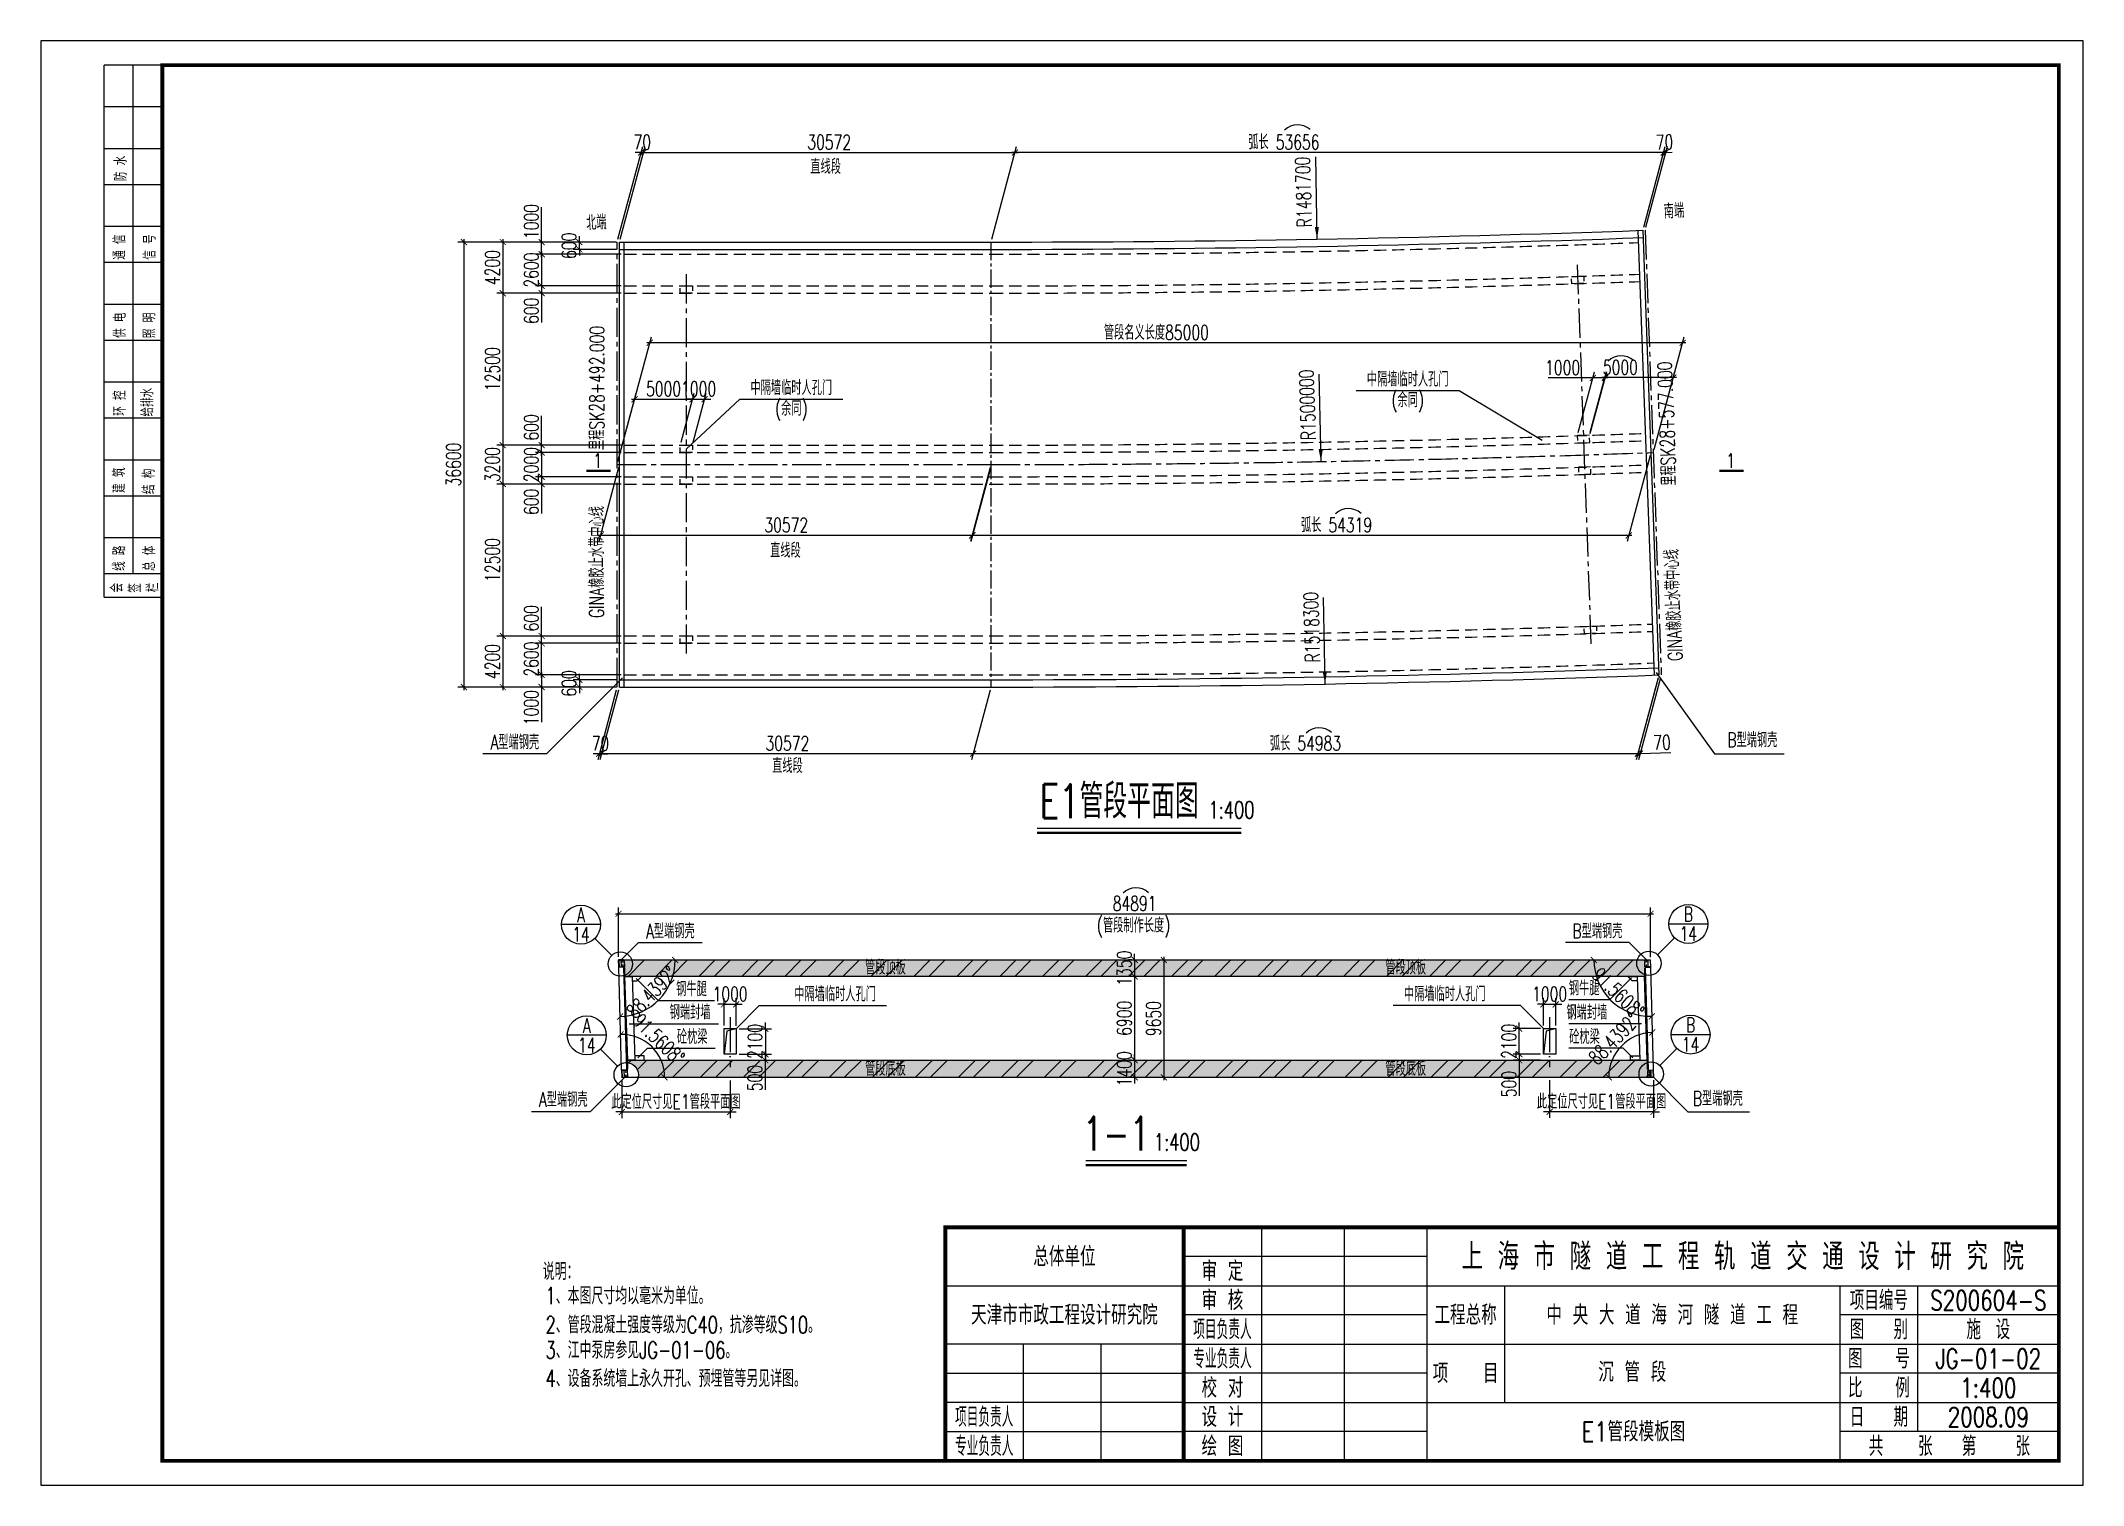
# Model space of a CAD drawing. Extents: x 469178 to 607089, y 116135 to 145965.
# Drawn here: x 469178 to 511178, y 116135 to 145835 of the extents above; entities that cross this region are included whole.
import ezdxf
from ezdxf.enums import TextEntityAlignment as Align

# ---------------------------------------------------------------- set-up
doc = ezdxf.new("R2010")
doc.units = 0
doc.header["$LTSCALE"] = 100
doc.header["$MEASUREMENT"] = 0
for name, pattern in [('ACAD_ISO04W100', [30, 24, -3, 0, -3]), ('CENTER2', [1.125, 0.75, -0.125, 0.125, -0.125]), ('DASHED', [0.75, 0.5, -0.25]), ('DASHED2', [0.375, 0.25, -0.125])]:
    doc.linetypes.add(name, pattern=pattern)
doc.layers.get('0').update_dxf_attribs({"linetype": 'CONTINUOUS'})
doc.layers.get('Defpoints').update_dxf_attribs({"linetype": 'CONTINUOUS'})
for name, color, linetype in [('01 标  注', 1, 'CONTINUOUS'), ('02 结  构', 5, 'CONTINUOUS'), ('03 钢结构', 3, 'CONTINUOUS'), ('04 钢  筋', 6, 'CONTINUOUS'), ('05 假想线', 9, 'CONTINUOUS'), ('4', 4, 'CONTINUOUS'), ('图框', 7, 'CONTINUOUS'), ('填充', 8, 'CONTINUOUS'), ('辅助线', 1, 'CONTINUOUS')]:
    doc.layers.add(name, color=color, linetype=linetype)
doc.styles.get("Standard").update_dxf_attribs({"font": 'txt1.shx', "width": 0.7, "bigfont": 'hztxt.shx'})
doc.styles.add('TK', font='romanc.shx', dxfattribs={"width": 0.75, "bigfont": 'hztxt.shx'})
doc.dimstyles.new('1：400', dxfattribs={"dimscale": 100, "dimtxt": 3, "dimasz": 1.25, "dimexe": 1.25, "dimexo": 0.625, "dimtad": 1, "dimdec": 0, "dimlfac": 4, "dimdsep": 46, "dimtxsty": 'Standard', "dimblk": 'ARCHTICK', "dimcen": 2.5, "dimdle": 0.625, "dimclrt": 1, "dimadec": 0, "dimazin": 1, "dimtfac": 1, "dimtdec": 0, "dimtix": 1, "dimtmove": 0, "dimatfit": 3, "dimfxl": 0, "dimarcsym": 0})

msp = doc.modelspace()

# ---------------------------------------------------------------- texts
at = {"style": 'TK', "width": 0.75}
for s, p in [('防 水', (470943.73, 142949.06)), ('通 信', (470918.66, 141330.72)), ('信 号', (471541.68, 141332.66)), ('供 电', (470926.83, 139726.14)), ('照 明', (471532.32, 139721.96)), ('环 控', (470922.62, 138123.9)), ('给排水', (471493.37, 138108.31)), ('建 筑', (470911.34, 136538.99)), ('结 构', (471520.75, 136514.39)), ('线 路', (470913.46, 134934.68)), ('总 体', (471530.19, 134933.23)), ('会', (470864.47, 134491.45)), ('签', (471236.03, 134485.45)), ('栏', (471601.37, 134496.19))]:
    msp.add_text(s, height=250, rotation=90, dxfattribs=at).set_placement(p)
at = {"layer": '01 标  注', "width": 0.7}
msp.add_text('GINA橡胶止水带中心线        里程SK28+577.000', height=300, rotation=92.093764, dxfattribs=at).set_placement((502943.24, 133087.81))
for p in [(493494.19, 130021.36), (492372.47, 123188.45)]:
    msp.add_text('  1:400', height=350, dxfattribs=at).set_placement(p, align=Align.MIDDLE_CENTER)
at = {"layer": '01 标  注'}
for s, insert, char_height, attachment_point in [('直线段', (485317.15, 143248.01), 300, 5), ('1', (480630.43, 137201.94), 300, 5), ('1', (503927.04, 137201.94), 300, 5), ('直线段', (484489.23, 135356.37), 300, 5), ('A型端钢壳', (478923.76, 131413.68), 300, 5), ('B型端钢壳', (504374.04, 131458.51), 300, 5), ('直线段', (484530.62, 130927.74), 300, 5), ('E1管段平面图', (491354.2, 130196.36), 700, 5), ('A', (480285.05, 127860.81), 300, 5), ('A型端钢壳', (482122.25, 127527.9), 300, 5), ('(管段制作长度)', (491649.14, 127598.24), 300, 5), ('B型端钢壳', (501187.99, 127528.73), 300, 5), ('B', (503057.44, 127874.36), 300, 5), ('14', (480285.05, 127460.81), 300, 5), ('14', (503057.44, 127474.36), 300, 5), ('管段顶板', (486546.75, 126782.51), 300, 5), ('管段顶板', (497246.54, 126782.51), 300, 5), ('钢牛腿', (482559.11, 126339.04), 300, 5), ('钢牛腿', (500916.12, 126355.09), 300, 5), ('钢端封墙', (482529.96, 125859.73), 300, 5), ('中隔墙临时人孔门', (485510.31, 126232.9), 300, 5), ('中隔墙临时人孔门', (498048.26, 126234.73), 300, 5), ('钢端封墙', (500970.78, 125857.65), 300, 5), ('A', (480404.8, 125584.62), 300, 5), ('B', (503104.72, 125599.55), 300, 5), ('14', (480404.8, 125184.62), 300, 5), ('砼枕梁', (482572.74, 125356.02), 300, 5), ('砼枕梁', (500924.22, 125355.97), 300, 5), ('14', (503104.72, 125199.55), 300, 5), ('管段底板', (486546.75, 124701.26), 300, 5), ('管段底板', (497246.54, 124701.26), 300, 5), ('A型端钢壳', (479920.55, 124064.56), 300, 5), ('B型端钢壳', (503664.49, 124086.16), 300, 5), ('1-1', (491293.18, 123363.45), 700, 5), ('说明：', (479499.56, 120526.74), 350, 4), ('1、本图尺寸均以毫米为单位。', (479556.27, 120026.74), 350, 4), ('2、管段混凝土强度等级为C40，抗渗等级S10。', (479556.27, 119426.74), 350, 4), ('3、江中泵房参见JG-01-06。', (479556.27, 118911.17), 350, 4), ('4、设备系统墙上永久开孔、预埋管等另见详图。', (479556.27, 118327.41), 350, 4)]:
    msp.add_mtext(s, dxfattribs=dict(at, insert=insert, char_height=char_height, attachment_point=attachment_point))
at = {"layer": '01 标  注', "char_height": 300, "attachment_point": 5}
for s, insert, rotation in [('R1481700 ', (495144.19, 142726.98), 91.819122), ('南端', (502763.1, 142338.85), 3.296911), ('北端', (480600.94, 142099.44), 3.296911), ('GINA橡胶止水带中心线        里程SK28+492.000', (480611.88, 136969.93), 89.923234), ('R1500000', (495224.78, 138350.5), 92.004697), ('中隔墙临时人孔门', (497286.8, 138876.68), 360), ('中隔墙临时人孔门', (484611.1, 138702.17), 0), ('(余同)', (497286.8, 138401.68), 360), ('(余同)', (484611.1, 138227.17), 0), ('R1518300', (495313.03, 133777.79), 91.737487)]:
    msp.add_mtext(s, dxfattribs=dict(at, insert=insert, rotation=rotation))
at = {"layer": '图框', "color": 7}
for s, height, width, p in [('总体单位', 400, 0.8, (490227.78, 120834.65)), ('上 海 市 隧 道 工 程 轨 道 交 通 设 计 研 究 院', 550, 0.8, (504177.78, 120834.65)), ('审 定', 400, 0.8, (493477.78, 120534.65)), ('审 核', 400, 0.8, (493477.78, 119934.65)), ('项目编号', 400, 0.75, (506977.78, 119934.65)), ('S200604-S', 400, 0.75, (509227.78, 119934.65)), ('天津市市政工程设计研究院', 400, 0.8, (490227.78, 119634.65)), ('工程总称', 400, 0.8, (498477.78, 119634.65)), ('中 央 大 道 海 河 隧 道 工 程', 400, 0.8, (502727.78, 119634.65)), ('项目负责人', 400, 0.6, (493477.78, 119334.65)), ('图\u3000\u3000别', 400, 0.75, (506977.78, 119334.65)), ('施\u3000设', 400, 0.75, (509227.78, 119334.65)), ('专业负责人', 400, 0.6, (493477.78, 118734.65)), ('图   号', 400, 0.75, (506977.78, 118734.65)), ('JG-01-02', 400, 0.75, (509227.78, 118734.65)), ('项   目', 400, 0.8, (498477.78, 118434.65)), ('沉 管 段', 400, 0.8, (501905.12, 118459.14)), ('校 对', 400, 0.8, (493477.78, 118134.65)), ('比   例', 400, 0.75, (506977.78, 118134.65)), ('1:400', 400, 0.75, (509227.78, 118134.65)), ('项目负责人', 400, 0.6, (488577.78, 117534.65)), ('设 计', 400, 0.8, (493477.78, 117534.65)), ('日\u3000\u3000期', 400, 0.75, (506977.78, 117534.65)), ('2008.09', 400, 0.75, (509227.78, 117534.65)), ('E1管段模板图', 400, 0.8, (501927.78, 117234.65)), ('专业负责人', 400, 0.6, (488577.78, 116934.65)), ('绘 图', 400, 0.8, (493477.78, 116934.65)), ('共\u3000  张\u3000\u3000第\u3000\u3000 张', 400, 0.75, (508427.78, 116934.65))]:
    msp.add_text(s, height=height, dxfattribs=dict(at, width=width)).set_placement(p, align=Align.MIDDLE_CENTER)

# ---------------------------------------------------------------- blocks, each defined once
blk = doc.blocks.new('_ArchTick')
at = {"color": 0, "linetype": 'ByBlock', "const_width": 0.15}
blk.add_lwpolyline([(-0.5, -0.5), (0.5, 0.5)], dxfattribs=at)
blk = doc.blocks.new('*D4')
at = {"layer": '01 标  注', "color": 0, "lineweight": -2, "ltscale": 4}
for p, q in [((481093, 141759), (481604, 143664)), ((488734, 141759), (489244, 143664)), ((481508, 143539), (489273, 143539))]:
    blk.add_line(p, q, dxfattribs=at)
at = {"layer": 'Defpoints', "color": 0, "ltscale": 4}
for p in [(489211, 143539), (481077, 141696), (488717, 141696)]:
    blk.add_point(p, dxfattribs=at)
at = {"layer": '01 标  注', "color": 0, "lineweight": -2, "ltscale": 4, "xscale": 125, "yscale": 125, "zscale": 125, "rotation": 180}
blk.add_blockref('_ArchTick', (481570, 143539), dxfattribs=at)
at = {"layer": '01 标  注', "color": 0, "lineweight": -2, "ltscale": 4, "xscale": 125, "yscale": 125, "zscale": 125}
blk.add_blockref('_ArchTick', (489211, 143539), dxfattribs=at)
at = {"layer": '01 标  注', "color": 1, "ltscale": 4, "insert": (485390, 143752), "char_height": 300, "attachment_point": 5}
blk.add_mtext('30572', dxfattribs=at)
blk = doc.blocks.new('*D33')
at = {"layer": '01 标  注', "color": 0, "lineweight": -2, "ltscale": 4}
for p, q in [((479477, 141696), (479477, 142417)), ((481014, 141696), (479352, 141696)), ((479477, 141384), (479477, 141696)), ((481014, 141446), (479352, 141446))]:
    blk.add_line(p, q, dxfattribs=at)
at = {"layer": 'Defpoints', "color": 0, "ltscale": 4}
for p in [(479477, 141696), (481077, 141696), (481077, 141446)]:
    blk.add_point(p, dxfattribs=at)
at = {"layer": '01 标  注', "color": 0, "lineweight": -2, "ltscale": 4, "xscale": 125, "yscale": 125, "zscale": 125}
for p, rotation in [((479477, 141696), 90), ((479477, 141446), 270)]:
    blk.add_blockref('_ArchTick', p, dxfattribs=dict(at, rotation=rotation))
at = {"layer": '01 标  注', "color": 1, "ltscale": 4, "insert": (479264, 142119), "char_height": 300, "attachment_point": 5, "rotation": 90}
blk.add_mtext('1000', dxfattribs=at)
blk = doc.blocks.new('*D34')
at = {"layer": '01 标  注', "color": 0, "lineweight": -2, "ltscale": 4}
for p, q in [((481114, 141446), (479352, 141446)), ((479477, 141509), (479477, 140734)), ((481114, 140796), (479352, 140796))]:
    blk.add_line(p, q, dxfattribs=at)
at = {"layer": 'Defpoints', "color": 0, "ltscale": 4}
for p in [(481177, 141446), (479477, 140796), (481177, 140796)]:
    blk.add_point(p, dxfattribs=at)
at = {"layer": '01 标  注', "color": 0, "lineweight": -2, "ltscale": 4, "xscale": 125, "yscale": 125, "zscale": 125}
for p, rotation in [((479477, 141446), 90), ((479477, 140796), 270)]:
    blk.add_blockref('_ArchTick', p, dxfattribs=dict(at, rotation=rotation))
at = {"layer": '01 标  注', "color": 1, "ltscale": 4, "insert": (479264, 141121), "char_height": 300, "attachment_point": 5, "rotation": 90}
blk.add_mtext('2600', dxfattribs=at)
blk = doc.blocks.new('*D35')
at = {"layer": '01 标  注', "color": 0, "lineweight": -2, "ltscale": 4}
for p, q in [((481114, 140796), (479352, 140796)), ((479477, 140859), (479477, 140646)), ((481114, 140646), (479352, 140646)), ((479477, 140646), (479477, 140045))]:
    blk.add_line(p, q, dxfattribs=at)
at = {"layer": 'Defpoints', "color": 0, "ltscale": 4}
for p in [(481177, 140796), (479477, 140646), (481177, 140646)]:
    blk.add_point(p, dxfattribs=at)
at = {"layer": '01 标  注', "color": 0, "lineweight": -2, "ltscale": 4, "xscale": 125, "yscale": 125, "zscale": 125}
for p, rotation in [((479477, 140796), 90), ((479477, 140646), 270)]:
    blk.add_blockref('_ArchTick', p, dxfattribs=dict(at, rotation=rotation))
at = {"layer": '01 标  注', "color": 1, "ltscale": 4, "insert": (479264, 140283), "char_height": 300, "attachment_point": 5, "rotation": 90}
blk.add_mtext('600', dxfattribs=at)
blk = doc.blocks.new('*D36')
at = {"layer": '01 标  注', "color": 0, "lineweight": -2, "ltscale": 4}
for p, q in [((481014, 132796), (479352, 132796)), ((479477, 132859), (479477, 132546)), ((481014, 132546), (479352, 132546)), ((479477, 132546), (479477, 131826))]:
    blk.add_line(p, q, dxfattribs=at)
at = {"layer": 'Defpoints', "color": 0, "ltscale": 4}
for p in [(481077, 132796), (479477, 132546), (481077, 132546)]:
    blk.add_point(p, dxfattribs=at)
at = {"layer": '01 标  注', "color": 0, "lineweight": -2, "ltscale": 4, "xscale": 125, "yscale": 125, "zscale": 125}
for p, rotation in [((479477, 132796), 90), ((479477, 132546), 270)]:
    blk.add_blockref('_ArchTick', p, dxfattribs=dict(at, rotation=rotation))
at = {"layer": '01 标  注', "color": 1, "ltscale": 4, "insert": (479264, 132123), "char_height": 300, "attachment_point": 5, "rotation": 90}
blk.add_mtext('1000', dxfattribs=at)
blk = doc.blocks.new('*D37')
at = {"layer": '01 标  注', "color": 0, "lineweight": -2, "ltscale": 4}
for p, q in [((481114, 133446), (479352, 133446)), ((479477, 132734), (479477, 133509)), ((481114, 132796), (479352, 132796))]:
    blk.add_line(p, q, dxfattribs=at)
at = {"layer": 'Defpoints', "color": 0, "ltscale": 4}
for p in [(479477, 133446), (481177, 133446), (481177, 132796)]:
    blk.add_point(p, dxfattribs=at)
at = {"layer": '01 标  注', "color": 0, "lineweight": -2, "ltscale": 4, "xscale": 125, "yscale": 125, "zscale": 125}
for p, rotation in [((479477, 133446), 90), ((479477, 132796), 270)]:
    blk.add_blockref('_ArchTick', p, dxfattribs=dict(at, rotation=rotation))
at = {"layer": '01 标  注', "color": 1, "ltscale": 4, "insert": (479264, 133121), "char_height": 300, "attachment_point": 5, "rotation": 90}
blk.add_mtext('2600', dxfattribs=at)
blk = doc.blocks.new('*D38')
at = {"layer": '01 标  注', "color": 0, "lineweight": -2, "ltscale": 4}
for p, q in [((479477, 133596), (479477, 134198)), ((481114, 133596), (479352, 133596)), ((479477, 133384), (479477, 133596)), ((481114, 133446), (479352, 133446))]:
    blk.add_line(p, q, dxfattribs=at)
at = {"layer": 'Defpoints', "color": 0, "ltscale": 4}
for p in [(479477, 133596), (481177, 133596), (481177, 133446)]:
    blk.add_point(p, dxfattribs=at)
at = {"layer": '01 标  注', "color": 0, "lineweight": -2, "ltscale": 4, "xscale": 125, "yscale": 125, "zscale": 125}
for p, rotation in [((479477, 133596), 90), ((479477, 133446), 270)]:
    blk.add_blockref('_ArchTick', p, dxfattribs=dict(at, rotation=rotation))
at = {"layer": '01 标  注', "color": 1, "ltscale": 4, "insert": (479264, 133960), "char_height": 300, "attachment_point": 5, "rotation": 90}
blk.add_mtext('600', dxfattribs=at)
blk = doc.blocks.new('*D39')
at = {"layer": '01 标  注', "color": 0, "lineweight": -2, "ltscale": 4}
for p, q in [((478677, 140709), (478677, 137459)), ((481114, 140646), (478552, 140646)), ((481114, 137521), (478552, 137521))]:
    blk.add_line(p, q, dxfattribs=at)
at = {"layer": 'Defpoints', "color": 0, "ltscale": 4}
for p in [(481177, 140646), (478677, 137521), (481177, 137521)]:
    blk.add_point(p, dxfattribs=at)
at = {"layer": '01 标  注', "color": 0, "lineweight": -2, "ltscale": 4, "xscale": 125, "yscale": 125, "zscale": 125}
for p, rotation in [((478677, 140646), 90), ((478677, 137521), 270)]:
    blk.add_blockref('_ArchTick', p, dxfattribs=dict(at, rotation=rotation))
at = {"layer": '01 标  注', "color": 1, "ltscale": 4, "insert": (478464, 139084), "char_height": 300, "attachment_point": 5, "rotation": 90}
blk.add_mtext('12500', dxfattribs=at)
blk = doc.blocks.new('*D40')
at = {"layer": '01 标  注', "color": 0, "lineweight": -2, "ltscale": 4}
for p, q in [((481114, 137371), (479352, 137371)), ((479477, 137371), (479477, 137496)), ((479477, 137371), (479477, 136871)), ((481114, 136871), (479352, 136871)), ((479477, 136871), (479477, 136746))]:
    blk.add_line(p, q, dxfattribs=at)
at = {"layer": 'Defpoints', "color": 0, "ltscale": 4}
for p in [(481177, 137371), (479477, 136871), (481177, 136871)]:
    blk.add_point(p, dxfattribs=at)
at = {"layer": '01 标  注', "color": 0, "lineweight": -2, "ltscale": 4, "xscale": 125, "yscale": 125, "zscale": 125}
for p, rotation in [((479477, 137371), 270), ((479477, 136871), 90)]:
    blk.add_blockref('_ArchTick', p, dxfattribs=dict(at, rotation=rotation))
at = {"layer": '01 标  注', "color": 1, "ltscale": 4, "insert": (479264, 137121), "char_height": 300, "attachment_point": 5, "rotation": 90}
blk.add_mtext('2000', dxfattribs=at)
blk = doc.blocks.new('*D41')
at = {"layer": '01 标  注', "color": 0, "lineweight": -2, "ltscale": 4}
for p, q in [((479477, 136934), (479477, 136721)), ((481114, 136871), (479352, 136871)), ((481114, 136721), (479352, 136721)), ((479477, 136721), (479477, 136117))]:
    blk.add_line(p, q, dxfattribs=at)
at = {"layer": 'Defpoints', "color": 0, "ltscale": 4}
for p in [(479477, 136721), (481177, 136871), (481177, 136721)]:
    blk.add_point(p, dxfattribs=at)
at = {"layer": '01 标  注', "color": 0, "lineweight": -2, "ltscale": 4, "xscale": 125, "yscale": 125, "zscale": 125}
for p, rotation in [((479477, 136871), 90), ((479477, 136721), 270)]:
    blk.add_blockref('_ArchTick', p, dxfattribs=dict(at, rotation=rotation))
at = {"layer": '01 标  注', "color": 1, "ltscale": 4, "insert": (479264, 136355), "char_height": 300, "attachment_point": 5, "rotation": 90}
blk.add_mtext('600', dxfattribs=at)
blk = doc.blocks.new('*D42')
at = {"layer": '01 标  注', "color": 0, "lineweight": -2, "ltscale": 4}
for p, q in [((479477, 137521), (479477, 138123)), ((481114, 137521), (479352, 137521)), ((481114, 137371), (479352, 137371)), ((479477, 137309), (479477, 137521))]:
    blk.add_line(p, q, dxfattribs=at)
at = {"layer": 'Defpoints', "color": 0, "ltscale": 4}
for p in [(479477, 137521), (481177, 137521), (481177, 137371)]:
    blk.add_point(p, dxfattribs=at)
at = {"layer": '01 标  注', "color": 0, "lineweight": -2, "ltscale": 4, "xscale": 125, "yscale": 125, "zscale": 125}
for p, rotation in [((479477, 137521), 90), ((479477, 137371), 270)]:
    blk.add_blockref('_ArchTick', p, dxfattribs=dict(at, rotation=rotation))
at = {"layer": '01 标  注', "color": 1, "ltscale": 4, "insert": (479264, 137885), "char_height": 300, "attachment_point": 5, "rotation": 90}
blk.add_mtext('600', dxfattribs=at)
blk = doc.blocks.new('*D43')
at = {"layer": '01 标  注', "color": 0, "lineweight": -2, "ltscale": 4}
for p, q in [((481014, 141696), (478552, 141696)), ((478677, 141759), (478677, 140584)), ((481114, 140646), (478552, 140646))]:
    blk.add_line(p, q, dxfattribs=at)
at = {"layer": 'Defpoints', "color": 0, "ltscale": 4}
for p in [(481077, 141696), (478677, 140646), (481177, 140646)]:
    blk.add_point(p, dxfattribs=at)
at = {"layer": '01 标  注', "color": 0, "lineweight": -2, "ltscale": 4, "xscale": 125, "yscale": 125, "zscale": 125}
for p, rotation in [((478677, 141696), 90), ((478677, 140646), 270)]:
    blk.add_blockref('_ArchTick', p, dxfattribs=dict(at, rotation=rotation))
at = {"layer": '01 标  注', "color": 1, "ltscale": 4, "insert": (478464, 141171), "char_height": 300, "attachment_point": 5, "rotation": 90}
blk.add_mtext('4200', dxfattribs=at)
blk = doc.blocks.new('*D44')
at = {"layer": '01 标  注', "color": 0, "lineweight": -2, "ltscale": 4}
for p, q in [((481114, 137521), (478552, 137521)), ((478677, 137584), (478677, 136659)), ((481114, 136721), (478552, 136721))]:
    blk.add_line(p, q, dxfattribs=at)
at = {"layer": 'Defpoints', "color": 0, "ltscale": 4}
for p in [(481177, 137521), (478677, 136721), (481177, 136721)]:
    blk.add_point(p, dxfattribs=at)
at = {"layer": '01 标  注', "color": 0, "lineweight": -2, "ltscale": 4, "xscale": 125, "yscale": 125, "zscale": 125}
for p, rotation in [((478677, 137521), 90), ((478677, 136721), 270)]:
    blk.add_blockref('_ArchTick', p, dxfattribs=dict(at, rotation=rotation))
at = {"layer": '01 标  注', "color": 1, "ltscale": 4, "insert": (478464, 137121), "char_height": 300, "attachment_point": 5, "rotation": 90}
blk.add_mtext('3200', dxfattribs=at)
blk = doc.blocks.new('*D45')
at = {"layer": '01 标  注', "color": 0, "lineweight": -2, "ltscale": 4}
for p, q in [((481114, 136721), (478552, 136721)), ((478677, 136784), (478677, 133534)), ((481114, 133596), (478552, 133596))]:
    blk.add_line(p, q, dxfattribs=at)
at = {"layer": 'Defpoints', "color": 0, "ltscale": 4}
for p in [(481177, 136721), (478677, 133596), (481177, 133596)]:
    blk.add_point(p, dxfattribs=at)
at = {"layer": '01 标  注', "color": 0, "lineweight": -2, "ltscale": 4, "xscale": 125, "yscale": 125, "zscale": 125}
for p, rotation in [((478677, 136721), 90), ((478677, 133596), 270)]:
    blk.add_blockref('_ArchTick', p, dxfattribs=dict(at, rotation=rotation))
at = {"layer": '01 标  注', "color": 1, "ltscale": 4, "insert": (478464, 135159), "char_height": 300, "attachment_point": 5, "rotation": 90}
blk.add_mtext('12500', dxfattribs=at)
blk = doc.blocks.new('*D46')
at = {"layer": '01 标  注', "color": 0, "lineweight": -2, "ltscale": 4}
for p, q in [((481114, 133596), (478552, 133596)), ((478677, 133659), (478677, 132484)), ((481014, 132546), (478552, 132546))]:
    blk.add_line(p, q, dxfattribs=at)
at = {"layer": 'Defpoints', "color": 0, "ltscale": 4}
for p in [(481177, 133596), (478677, 132546), (481077, 132546)]:
    blk.add_point(p, dxfattribs=at)
at = {"layer": '01 标  注', "color": 0, "lineweight": -2, "ltscale": 4, "xscale": 125, "yscale": 125, "zscale": 125}
for p, rotation in [((478677, 133596), 90), ((478677, 132546), 270)]:
    blk.add_blockref('_ArchTick', p, dxfattribs=dict(at, rotation=rotation))
at = {"layer": '01 标  注', "color": 1, "ltscale": 4, "insert": (478464, 133071), "char_height": 300, "attachment_point": 5, "rotation": 90}
blk.add_mtext('4200', dxfattribs=at)
blk = doc.blocks.new('*D47')
at = {"layer": '01 标  注', "color": 0, "lineweight": -2, "ltscale": 4}
for p, q in [((481014, 141696), (477752, 141696)), ((477877, 141759), (477877, 132484)), ((481014, 132546), (477752, 132546))]:
    blk.add_line(p, q, dxfattribs=at)
at = {"layer": 'Defpoints', "color": 0, "ltscale": 4}
for p in [(481077, 141696), (477877, 132546), (481077, 132546)]:
    blk.add_point(p, dxfattribs=at)
at = {"layer": '01 标  注', "color": 0, "lineweight": -2, "ltscale": 4, "xscale": 125, "yscale": 125, "zscale": 125}
for p, rotation in [((477877, 141696), 90), ((477877, 132546), 270)]:
    blk.add_blockref('_ArchTick', p, dxfattribs=dict(at, rotation=rotation))
at = {"layer": '01 标  注', "color": 1, "ltscale": 4, "insert": (477664, 137121), "char_height": 300, "attachment_point": 5, "rotation": 90}
blk.add_mtext('36600', dxfattribs=at)
blk = doc.blocks.new('*D11')
at = {"layer": '01 标  注', "color": 0, "lineweight": -2, "ltscale": 4}
for p, q in [((481060, 137059), (480653, 135541)), ((488700, 137059), (488293, 135541)), ((488389, 135666), (480624, 135666))]:
    blk.add_line(p, q, dxfattribs=at)
at = {"layer": 'Defpoints', "color": 0, "ltscale": 4}
for p in [(481077, 137121), (488717, 137121), (480687, 135666)]:
    blk.add_point(p, dxfattribs=at)
at = {"layer": '01 标  注', "color": 0, "lineweight": -2, "ltscale": 4, "xscale": 125, "yscale": 125, "zscale": 125, "rotation": 180}
blk.add_blockref('_ArchTick', (480687, 135666), dxfattribs=at)
at = {"layer": '01 标  注', "color": 0, "lineweight": -2, "ltscale": 4, "xscale": 125, "yscale": 125, "zscale": 125}
blk.add_blockref('_ArchTick', (488327, 135666), dxfattribs=at)
at = {"layer": '01 标  注', "color": 1, "ltscale": 4, "insert": (484507, 135879), "char_height": 300, "attachment_point": 5}
blk.add_mtext('30572', dxfattribs=at)
blk = doc.blocks.new('*D13')
at = {"layer": '01 标  注', "color": 0, "lineweight": -2, "ltscale": 4}
for p, q in [((481060, 132484), (480676, 131051)), ((488700, 132484), (488316, 131051)), ((488412, 131176), (480647, 131176))]:
    blk.add_line(p, q, dxfattribs=at)
at = {"layer": 'Defpoints', "color": 0, "ltscale": 4}
for p in [(481077, 132546), (488717, 132546), (480710, 131176)]:
    blk.add_point(p, dxfattribs=at)
at = {"layer": '01 标  注', "color": 0, "lineweight": -2, "ltscale": 4, "xscale": 125, "yscale": 125, "zscale": 125, "rotation": 180}
blk.add_blockref('_ArchTick', (480710, 131176), dxfattribs=at)
at = {"layer": '01 标  注', "color": 0, "lineweight": -2, "ltscale": 4, "xscale": 125, "yscale": 125, "zscale": 125}
blk.add_blockref('_ArchTick', (488350, 131176), dxfattribs=at)
at = {"layer": '01 标  注', "color": 1, "ltscale": 4, "insert": (484530, 131389), "char_height": 300, "attachment_point": 5}
blk.add_mtext('30572', dxfattribs=at)
blk = doc.blocks.new('*D14')
at = {"layer": '01 标  注', "color": 0, "lineweight": -2, "ltscale": 4}
for p, q in [((481012, 132484), (480629, 131051)), ((481060, 132484), (480676, 131051)), ((480662, 131176), (480537, 131176)), ((480662, 131176), (480710, 131176)), ((480710, 131176), (480835, 131176))]:
    blk.add_line(p, q, dxfattribs=at)
at = {"layer": 'Defpoints', "color": 0, "ltscale": 4}
for p in [(481029, 132546), (481077, 132546), (480710, 131176)]:
    blk.add_point(p, dxfattribs=at)
at = {"layer": '01 标  注', "color": 0, "lineweight": -2, "ltscale": 4, "xscale": 125, "yscale": 125, "zscale": 125}
blk.add_blockref('_ArchTick', (480662, 131176), dxfattribs=at)
at = {"layer": '01 标  注', "color": 0, "lineweight": -2, "ltscale": 4, "xscale": 125, "yscale": 125, "zscale": 125, "rotation": 180}
blk.add_blockref('_ArchTick', (480710, 131176), dxfattribs=at)
at = {"layer": '01 标  注', "color": 1, "ltscale": 4, "insert": (480686, 131389), "char_height": 300, "attachment_point": 5}
blk.add_mtext('70', dxfattribs=at)
blk = doc.blocks.new('*D9')
at = {"layer": '01 标  注', "color": 0, "lineweight": -2, "ltscale": 4}
for p, q in [((481046, 137184), (481423, 138590)), ((481327, 138465), (482642, 138465)), ((482343, 137584), (482613, 138590))]:
    blk.add_line(p, q, dxfattribs=at)
at = {"layer": 'Defpoints', "color": 0, "ltscale": 4}
for p in [(482580, 138465), (482327, 137521), (481029, 137121)]:
    blk.add_point(p, dxfattribs=at)
at = {"layer": '01 标  注', "color": 0, "lineweight": -2, "ltscale": 4, "xscale": 125, "yscale": 125, "zscale": 125, "rotation": 180}
blk.add_blockref('_ArchTick', (481389, 138465), dxfattribs=at)
at = {"layer": '01 标  注', "color": 0, "lineweight": -2, "ltscale": 4, "xscale": 125, "yscale": 125, "zscale": 125}
blk.add_blockref('_ArchTick', (482580, 138465), dxfattribs=at)
at = {"layer": '01 标  注', "color": 1, "ltscale": 4, "insert": (481984, 138678), "char_height": 300, "attachment_point": 5}
blk.add_mtext('5000', dxfattribs=at)
blk = doc.blocks.new('*D8')
at = {"layer": '01 标  注', "color": 0, "lineweight": -2, "ltscale": 4}
for p, q in [((482343, 137584), (482613, 138590)), ((482580, 138465), (482455, 138465)), ((482580, 138465), (482830, 138465)), ((482593, 137584), (482863, 138590)), ((482830, 138465), (482955, 138465))]:
    blk.add_line(p, q, dxfattribs=at)
at = {"layer": 'Defpoints', "color": 0, "ltscale": 4}
for p in [(482830, 138465), (482327, 137521), (482577, 137521)]:
    blk.add_point(p, dxfattribs=at)
at = {"layer": '01 标  注', "color": 0, "lineweight": -2, "ltscale": 4, "xscale": 125, "yscale": 125, "zscale": 125}
blk.add_blockref('_ArchTick', (482580, 138465), dxfattribs=at)
at = {"layer": '01 标  注', "color": 0, "lineweight": -2, "ltscale": 4, "xscale": 125, "yscale": 125, "zscale": 125, "rotation": 180}
blk.add_blockref('_ArchTick', (482830, 138465), dxfattribs=at)
at = {"layer": '01 标  注', "color": 1, "ltscale": 4, "insert": (482705, 138678), "char_height": 300, "attachment_point": 5}
blk.add_mtext('1000', dxfattribs=at)
blk = doc.blocks.new('A型端钢壳')
at = {"layer": '03 钢结构', "color": 6}
for points in [[(0, -140), (2000, -140), (2000, 0), (0, 0)], [(0, -2860), (2000, -2860), (2000, -3000), (0, -3000)]]:
    blk.add_lwpolyline(points, close=True, dxfattribs=at)
at = {"layer": '03 钢结构', "color": 4}
blk.add_lwpolyline([(150, -2860), (260, -2860), (260, -140), (150, -140)], close=True, dxfattribs=at)
at = {"layer": '03 钢结构'}
blk.add_lwpolyline([(945, -2860), (1055, -2860), (1055, -140), (945, -140)], close=True, dxfattribs=at)
at = {"layer": '03 钢结构', "color": 2}
blk.add_lwpolyline([(1055, -2710), (1055, -290), (1205, -140), (2300, -140), (2300, -2860), (1205, -2860)], close=True, dxfattribs=at)
for centre in [(1677.5, -820), (1677.5, -2180)]:
    blk.add_circle(centre, 150, dxfattribs=at)
blk = doc.blocks.new('*D159')
at = {"layer": '01 标  注', "color": 0, "lineweight": -2, "ltscale": 4}
blk.add_arc((481125, 124522), 881, 0, 91.5608, dxfattribs=at)
at = {"layer": 'Defpoints', "color": 0, "ltscale": 4}
for p in [(481059, 126935), (481883, 124969), (481125, 124522), (481125, 124522), (502282, 124522)]:
    blk.add_point(p, dxfattribs=at)
at = {"layer": '01 标  注', "color": 0, "lineweight": -2, "ltscale": 4, "xscale": 125, "yscale": 125, "zscale": 125}
for p, rotation in [((481101, 125402), 181.5607553151034), ((482005, 124522), 270)]:
    blk.add_blockref('_ArchTick', p, dxfattribs=dict(at, rotation=rotation))
at = {"layer": '01 标  注', "color": 1, "ltscale": 4, "insert": (481887, 125306), "char_height": 300, "attachment_point": 5, "rotation": 315.7804}
blk.add_mtext('91.5608%%D', dxfattribs=at)
blk = doc.blocks.new('B型端钢壳')
at = {"layer": '03 钢结构', "color": 1}
for points in [[(0, -140), (2000, -140), (2000, 0), (0, 0)], [(0, -2860), (2000, -2860), (2000, -3000), (0, -3000)]]:
    blk.add_lwpolyline(points, close=True, dxfattribs=at)
at = {"layer": '03 钢结构', "color": 4}
blk.add_lwpolyline([(-110, -2900), (0, -2900), (0, -70), (-110, -70)], close=True, dxfattribs=at)
at = {"layer": '03 钢结构'}
blk.add_lwpolyline([(945, -2860), (1055, -2860), (1055, -140), (945, -140)], close=True, dxfattribs=at)
at = {"layer": '03 钢结构', "color": 2}
blk.add_lwpolyline([(1055, -2710), (1055, -290), (1205, -140), (2300, -140), (2300, -2860), (1205, -2860)], close=True, dxfattribs=at)
for centre in [(1677.5, -820), (1677.5, -2180)]:
    blk.add_circle(centre, 150, dxfattribs=at)
blk = doc.blocks.new('*D158')
at = {"layer": '01 标  注', "color": 0, "lineweight": -2}
for p, q in [((480997, 127885), (502344, 127885)), ((481059, 126997), (481059, 128010)), ((502282, 126995), (502282, 128010))]:
    blk.add_line(p, q, dxfattribs=at)
at = {"layer": 'Defpoints', "color": 0}
for p in [(502282, 127885), (481059, 126935), (502282, 126933)]:
    blk.add_point(p, dxfattribs=at)
at = {"layer": '01 标  注', "color": 0, "lineweight": -2, "xscale": 125, "yscale": 125, "zscale": 125, "rotation": 180}
blk.add_blockref('_ArchTick', (481059, 127885), dxfattribs=at)
at = {"layer": '01 标  注', "color": 0, "lineweight": -2, "xscale": 125, "yscale": 125, "zscale": 125}
blk.add_blockref('_ArchTick', (502282, 127885), dxfattribs=at)
at = {"layer": '01 标  注', "color": 1, "insert": (491671, 128097), "char_height": 300, "attachment_point": 5}
blk.add_mtext('84891', dxfattribs=at)
blk = doc.blocks.new('*D157')
at = {"layer": '01 标  注', "color": 0, "lineweight": -2, "ltscale": 4}
blk.add_arc((502342, 124522), 922, 91.5608, 180, dxfattribs=at)
at = {"layer": 'Defpoints', "color": 0, "ltscale": 4}
for p in [(502280, 126788), (501867, 125312), (481225, 124522), (502184, 124522), (502338, 124672)]:
    blk.add_point(p, dxfattribs=at)
at = {"layer": '01 标  注', "color": 0, "lineweight": -2, "ltscale": 4, "xscale": 125, "yscale": 125, "zscale": 125}
for p, rotation in [((502317, 125444), 1.560755315006042), ((501420, 124522), 270.0000000000002)]:
    blk.add_blockref('_ArchTick', p, dxfattribs=dict(at, rotation=rotation))
at = {"layer": '01 标  注', "color": 1, "ltscale": 4, "insert": (501529, 125313), "char_height": 300, "attachment_point": 5, "rotation": 45.7804}
blk.add_mtext('88.4392%%D', dxfattribs=at)
blk = doc.blocks.new('*D156')
at = {"layer": '01 标  注', "color": 0, "lineweight": -2, "ltscale": 4}
blk.add_arc((481059, 126935), 1165, 271.5608, 0, dxfattribs=at)
at = {"layer": 'Defpoints', "color": 0, "ltscale": 4}
for p in [(481160, 126935), (502184, 126935), (481063, 126785), (481660, 125936), (481121, 124669)]:
    blk.add_point(p, dxfattribs=at)
at = {"layer": '01 标  注', "color": 0, "lineweight": -2, "ltscale": 4, "xscale": 125, "yscale": 125, "zscale": 125}
for p, rotation in [((482224, 126935), 90.00000000000007), ((481091, 125770), 181.5607553158115)]:
    blk.add_blockref('_ArchTick', p, dxfattribs=dict(at, rotation=rotation))
at = {"layer": '01 标  注', "color": 1, "ltscale": 4, "insert": (481742, 126270), "char_height": 300, "attachment_point": 5, "rotation": 45.7804}
blk.add_mtext('88.4392%%D', dxfattribs=at)
blk = doc.blocks.new('*D155')
at = {"layer": '01 标  注', "color": 0, "lineweight": -2, "ltscale": 4}
blk.add_arc((502276, 126935), 1160, 180, 271.5608, dxfattribs=at)
at = {"layer": 'Defpoints', "color": 0, "ltscale": 4}
for p in [(481160, 126935), (502184, 126935), (502280, 126788), (501277, 126346), (502338, 124672)]:
    blk.add_point(p, dxfattribs=at)
at = {"layer": '01 标  注', "color": 0, "lineweight": -2, "ltscale": 4, "xscale": 125, "yscale": 125, "zscale": 125}
for p, rotation in [((501116, 126935), 89.99999999999994), ((502308, 125775), 1.560755315007167)]:
    blk.add_blockref('_ArchTick', p, dxfattribs=dict(at, rotation=rotation))
at = {"layer": '01 标  注', "color": 1, "ltscale": 4, "insert": (501616, 126256), "char_height": 300, "attachment_point": 5, "rotation": 315.7804}
blk.add_mtext('91.5608%%D', dxfattribs=at)
blk = doc.blocks.new('*D90')
at = {"layer": '01 标  注', "color": 0, "lineweight": -2, "ltscale": 4}
for p, q in [((491610, 126935), (491547, 126935)), ((491672, 126935), (491672, 127060)), ((491672, 126935), (491672, 126597)), ((491610, 126597), (491547, 126597)), ((491672, 126597), (491672, 126472))]:
    blk.add_line(p, q, dxfattribs=at)
at = {"layer": 'Defpoints', "color": 0, "ltscale": 4}
for p in [(491672, 126935), (491672, 126597), (491672, 126597)]:
    blk.add_point(p, dxfattribs=at)
at = {"layer": '01 标  注', "color": 0, "lineweight": -2, "ltscale": 4, "xscale": 125, "yscale": 125, "zscale": 125}
for p, rotation in [((491672, 126935), 270), ((491672, 126597), 90)]:
    blk.add_blockref('_ArchTick', p, dxfattribs=dict(at, rotation=rotation))
at = {"layer": '01 标  注', "color": 1, "ltscale": 4, "insert": (491460, 126766), "char_height": 300, "attachment_point": 5, "rotation": 90}
blk.add_mtext('1350', dxfattribs=at)
blk = doc.blocks.new('*D91')
at = {"layer": '01 标  注', "color": 0, "lineweight": -2, "ltscale": 4}
for p, q in [((491610, 126597), (491547, 126597)), ((491672, 126660), (491672, 124810)), ((491610, 124872), (491547, 124872))]:
    blk.add_line(p, q, dxfattribs=at)
at = {"layer": 'Defpoints', "color": 0, "ltscale": 4}
for p in [(491672, 126597), (491672, 124872), (491672, 124872)]:
    blk.add_point(p, dxfattribs=at)
at = {"layer": '01 标  注', "color": 0, "lineweight": -2, "ltscale": 4, "xscale": 125, "yscale": 125, "zscale": 125}
for p, rotation in [((491672, 126597), 90), ((491672, 124872), 270)]:
    blk.add_blockref('_ArchTick', p, dxfattribs=dict(at, rotation=rotation))
at = {"layer": '01 标  注', "color": 1, "ltscale": 4, "insert": (491460, 125735), "char_height": 300, "attachment_point": 5, "rotation": 90}
blk.add_mtext('6900', dxfattribs=at)
blk = doc.blocks.new('*D92')
at = {"layer": '01 标  注', "color": 0, "lineweight": -2, "ltscale": 4}
for p, q in [((491610, 124872), (491547, 124872)), ((491672, 124872), (491672, 124997)), ((491672, 124872), (491672, 124522)), ((491610, 124522), (491547, 124522)), ((491672, 124522), (491672, 124397))]:
    blk.add_line(p, q, dxfattribs=at)
at = {"layer": 'Defpoints', "color": 0, "ltscale": 4}
for p in [(491672, 124872), (491672, 124522), (491672, 124522)]:
    blk.add_point(p, dxfattribs=at)
at = {"layer": '01 标  注', "color": 0, "lineweight": -2, "ltscale": 4, "xscale": 125, "yscale": 125, "zscale": 125}
for p, rotation in [((491672, 124872), 270), ((491672, 124522), 90)]:
    blk.add_blockref('_ArchTick', p, dxfattribs=dict(at, rotation=rotation))
at = {"layer": '01 标  注', "color": 1, "ltscale": 4, "insert": (491460, 124697), "char_height": 300, "attachment_point": 5, "rotation": 90}
blk.add_mtext('1400', dxfattribs=at)
blk = doc.blocks.new('*D93')
at = {"layer": '01 标  注', "color": 0, "lineweight": -2, "ltscale": 4}
for p, q in [((491601, 126935), (492397, 126935)), ((492272, 126997), (492272, 124460)), ((491601, 124522), (492397, 124522))]:
    blk.add_line(p, q, dxfattribs=at)
at = {"layer": 'Defpoints', "color": 0, "ltscale": 4}
for p in [(491538, 126935), (491538, 124522), (492272, 124522)]:
    blk.add_point(p, dxfattribs=at)
at = {"layer": '01 标  注', "color": 0, "lineweight": -2, "ltscale": 4, "xscale": 125, "yscale": 125, "zscale": 125}
for p, rotation in [((492272, 126935), 90), ((492272, 124522), 270)]:
    blk.add_blockref('_ArchTick', p, dxfattribs=dict(at, rotation=rotation))
at = {"layer": '01 标  注', "color": 1, "ltscale": 4, "insert": (492060, 125728), "char_height": 300, "attachment_point": 5, "rotation": 90}
blk.add_mtext('9650', dxfattribs=at)
blk = doc.blocks.new('*D154')
at = {"layer": '01 标  注', "color": 0, "lineweight": -2}
for p, q in [((481125, 124457), (481125, 123683)), ((483352, 124458), (483352, 123683)), ((481125, 123808), (481000, 123808)), ((481125, 123808), (483352, 123808)), ((483352, 123808), (483477, 123808))]:
    blk.add_line(p, q, dxfattribs=at)
at = {"layer": 'Defpoints', "color": 0}
for p in [(481125, 124520), (483352, 124520), (483352, 123808)]:
    blk.add_point(p, dxfattribs=at)
at = {"layer": '01 标  注', "color": 0, "lineweight": -2, "xscale": 125, "yscale": 125, "zscale": 125}
blk.add_blockref('_ArchTick', (481125, 123808), dxfattribs=at)
at = {"layer": '01 标  注', "color": 0, "lineweight": -2, "xscale": 125, "yscale": 125, "zscale": 125, "rotation": 180}
blk.add_blockref('_ArchTick', (483352, 123808), dxfattribs=at)
at = {"layer": '01 标  注', "color": 1, "insert": (482239, 124020), "char_height": 300, "attachment_point": 5}
blk.add_mtext('此定位尺寸见E1管段平面图', dxfattribs=at)
blk = doc.blocks.new('*D153')
at = {"layer": '01 标  注', "color": 0, "lineweight": -2}
for p, q in [((500206, 124461), (500206, 123686)), ((502342, 124460), (502342, 123686)), ((500206, 123811), (500081, 123811)), ((502342, 123811), (500206, 123811)), ((502342, 123811), (502467, 123811))]:
    blk.add_line(p, q, dxfattribs=at)
at = {"layer": 'Defpoints', "color": 0}
for p in [(500206, 124524), (502342, 124522), (500206, 123811)]:
    blk.add_point(p, dxfattribs=at)
at = {"layer": '01 标  注', "color": 0, "lineweight": -2, "xscale": 125, "yscale": 125, "zscale": 125}
blk.add_blockref('_ArchTick', (500206, 123811), dxfattribs=at)
at = {"layer": '01 标  注', "color": 0, "lineweight": -2, "xscale": 125, "yscale": 125, "zscale": 125, "rotation": 180}
blk.add_blockref('_ArchTick', (502342, 123811), dxfattribs=at)
at = {"layer": '01 标  注', "color": 1, "insert": (501274, 124024), "char_height": 300, "attachment_point": 5}
blk.add_mtext('此定位尺寸见E1管段平面图', dxfattribs=at)
blk = doc.blocks.new('*D94')
at = {"layer": '01 标  注', "color": 0, "lineweight": -2, "ltscale": 4}
for p, q in [((500019, 124997), (499456, 124997)), ((500019, 124872), (499456, 124872)), ((499581, 124997), (499581, 125122)), ((499581, 124997), (499581, 124872)), ((499581, 124872), (499581, 124139))]:
    blk.add_line(p, q, dxfattribs=at)
at = {"layer": 'Defpoints', "color": 0, "ltscale": 4}
for p in [(499581, 124872), (500081, 124997), (500081, 124872)]:
    blk.add_point(p, dxfattribs=at)
at = {"layer": '01 标  注', "color": 0, "lineweight": -2, "ltscale": 4, "xscale": 125, "yscale": 125, "zscale": 125}
for p, rotation in [((499581, 124997), 270), ((499581, 124872), 90)]:
    blk.add_blockref('_ArchTick', p, dxfattribs=dict(at, rotation=rotation))
at = {"layer": '01 标  注', "color": 1, "ltscale": 4, "insert": (499369, 124381), "char_height": 300, "attachment_point": 5, "rotation": 90}
blk.add_mtext('500', dxfattribs=at)
blk = doc.blocks.new('*D95')
at = {"layer": '01 标  注', "color": 0, "lineweight": -2, "ltscale": 4}
for p, q in [((499581, 125522), (499581, 125647)), ((500019, 125522), (499456, 125522)), ((499581, 124997), (499581, 125522)), ((500019, 124997), (499456, 124997)), ((499581, 124997), (499581, 124872))]:
    blk.add_line(p, q, dxfattribs=at)
at = {"layer": 'Defpoints', "color": 0, "ltscale": 4}
for p in [(499581, 125522), (500081, 125522), (500081, 124997)]:
    blk.add_point(p, dxfattribs=at)
at = {"layer": '01 标  注', "color": 0, "lineweight": -2, "ltscale": 4, "xscale": 125, "yscale": 125, "zscale": 125}
for p, rotation in [((499581, 125522), 270), ((499581, 124997), 90)]:
    blk.add_blockref('_ArchTick', p, dxfattribs=dict(at, rotation=rotation))
at = {"layer": '01 标  注', "color": 1, "ltscale": 4, "insert": (499369, 125260), "char_height": 300, "attachment_point": 5, "rotation": 90}
blk.add_mtext('2100', dxfattribs=at)
blk = doc.blocks.new('*D96')
at = {"layer": '01 标  注', "color": 0, "lineweight": -2, "ltscale": 4}
for p, q in [((500081, 126022), (499956, 126022)), ((500081, 125585), (500081, 126147)), ((500081, 126022), (500331, 126022)), ((500331, 125585), (500331, 126147)), ((500331, 126022), (500456, 126022))]:
    blk.add_line(p, q, dxfattribs=at)
at = {"layer": 'Defpoints', "color": 0, "ltscale": 4}
for p in [(500331, 126022), (500081, 125522), (500331, 125522)]:
    blk.add_point(p, dxfattribs=at)
at = {"layer": '01 标  注', "color": 0, "lineweight": -2, "ltscale": 4, "xscale": 125, "yscale": 125, "zscale": 125}
blk.add_blockref('_ArchTick', (500081, 126022), dxfattribs=at)
at = {"layer": '01 标  注', "color": 0, "lineweight": -2, "ltscale": 4, "xscale": 125, "yscale": 125, "zscale": 125, "rotation": 180}
blk.add_blockref('_ArchTick', (500331, 126022), dxfattribs=at)
at = {"layer": '01 标  注', "color": 1, "ltscale": 4, "insert": (500206, 126234), "char_height": 300, "attachment_point": 5}
blk.add_mtext('1000', dxfattribs=at)
blk = doc.blocks.new('*D97')
at = {"layer": '01 标  注', "color": 0, "lineweight": -2, "ltscale": 4}
for p, q in [((484077, 125520), (484077, 125645)), ((483540, 125520), (484202, 125520)), ((484077, 125520), (484077, 124995)), ((483540, 124995), (484202, 124995)), ((484077, 124995), (484077, 124870))]:
    blk.add_line(p, q, dxfattribs=at)
at = {"layer": 'Defpoints', "color": 0, "ltscale": 4}
for p in [(483477, 125520), (483477, 124995), (484077, 124995)]:
    blk.add_point(p, dxfattribs=at)
at = {"layer": '01 标  注', "color": 0, "lineweight": -2, "ltscale": 4, "xscale": 125, "yscale": 125, "zscale": 125}
for p, rotation in [((484077, 125520), 270), ((484077, 124995), 90)]:
    blk.add_blockref('_ArchTick', p, dxfattribs=dict(at, rotation=rotation))
at = {"layer": '01 标  注', "color": 1, "ltscale": 4, "insert": (483865, 125258), "char_height": 300, "attachment_point": 5, "rotation": 90}
blk.add_mtext('2100', dxfattribs=at)
blk = doc.blocks.new('*D98')
at = {"layer": '01 标  注', "color": 0, "lineweight": -2, "ltscale": 4}
for p, q in [((483539, 124997), (484200, 124997)), ((483539, 124872), (484200, 124872)), ((484075, 125060), (484075, 124872)), ((484075, 124872), (484075, 124264))]:
    blk.add_line(p, q, dxfattribs=at)
at = {"layer": 'Defpoints', "color": 0, "ltscale": 4}
for p in [(483477, 124997), (483477, 124872), (484075, 124872)]:
    blk.add_point(p, dxfattribs=at)
at = {"layer": '01 标  注', "color": 0, "lineweight": -2, "ltscale": 4, "xscale": 125, "yscale": 125, "zscale": 125}
for p, rotation in [((484075, 124997), 90), ((484075, 124872), 270)]:
    blk.add_blockref('_ArchTick', p, dxfattribs=dict(at, rotation=rotation))
at = {"layer": '01 标  注', "color": 1, "ltscale": 4, "insert": (483863, 124506), "char_height": 300, "attachment_point": 5, "rotation": 90}
blk.add_mtext('500', dxfattribs=at)
blk = doc.blocks.new('*D99')
at = {"layer": '01 标  注', "color": 0, "lineweight": -2, "ltscale": 4}
for p, q in [((483227, 126022), (483102, 126022)), ((483227, 125585), (483227, 126147)), ((483227, 126022), (483477, 126022)), ((483477, 125583), (483477, 126147)), ((483477, 126022), (483602, 126022))]:
    blk.add_line(p, q, dxfattribs=at)
at = {"layer": 'Defpoints', "color": 0, "ltscale": 4}
for p in [(483477, 126022), (483227, 125522), (483477, 125520)]:
    blk.add_point(p, dxfattribs=at)
at = {"layer": '01 标  注', "color": 0, "lineweight": -2, "ltscale": 4, "xscale": 125, "yscale": 125, "zscale": 125}
blk.add_blockref('_ArchTick', (483227, 126022), dxfattribs=at)
at = {"layer": '01 标  注', "color": 0, "lineweight": -2, "ltscale": 4, "xscale": 125, "yscale": 125, "zscale": 125, "rotation": 180}
blk.add_blockref('_ArchTick', (483477, 126022), dxfattribs=at)
at = {"layer": '01 标  注', "color": 1, "ltscale": 4, "insert": (483352, 126235), "char_height": 300, "attachment_point": 5}
blk.add_mtext('1000', dxfattribs=at)
blk = doc.blocks.new('*D12')
at = {"layer": '01 标  注', "color": 0, "lineweight": -2}
for p, q in [((502438, 132733), (501987, 131051)), ((488700, 132484), (488316, 131051)), ((502083, 131176), (488287, 131176))]:
    blk.add_line(p, q, dxfattribs=at)
at = {"layer": 'Defpoints', "color": 0}
for p in [(502454, 132795), (488717, 132546), (488350, 131176)]:
    blk.add_point(p, dxfattribs=at)
at = {"layer": '01 标  注', "color": 0, "lineweight": -2, "xscale": 125, "yscale": 125, "zscale": 125, "rotation": 180}
blk.add_blockref('_ArchTick', (488350, 131176), dxfattribs=at)
at = {"layer": '01 标  注', "color": 0, "lineweight": -2, "xscale": 125, "yscale": 125, "zscale": 125}
blk.add_blockref('_ArchTick', (502021, 131176), dxfattribs=at)
at = {"layer": '01 标  注', "color": 1, "insert": (495185, 131389), "char_height": 300, "attachment_point": 5}
blk.add_mtext('弧长 54983', dxfattribs=at)
blk = doc.blocks.new('*D3')
at = {"layer": '01 标  注', "color": 0, "lineweight": -2}
for p, q in [((488734, 141759), (489244, 143664)), ((502140, 142002), (502585, 143664)), ((502614, 143539), (489148, 143539))]:
    blk.add_line(p, q, dxfattribs=at)
at = {"layer": 'Defpoints', "color": 0}
for p in [(489211, 143539), (488717, 141696), (502123, 141939)]:
    blk.add_point(p, dxfattribs=at)
at = {"layer": '01 标  注', "color": 0, "lineweight": -2, "xscale": 125, "yscale": 125, "zscale": 125, "rotation": 180}
blk.add_blockref('_ArchTick', (489211, 143539), dxfattribs=at)
at = {"layer": '01 标  注', "color": 0, "lineweight": -2, "xscale": 125, "yscale": 125, "zscale": 125}
blk.add_blockref('_ArchTick', (502552, 143539), dxfattribs=at)
at = {"layer": '01 标  注', "color": 1, "insert": (494741, 143752), "char_height": 300, "attachment_point": 5}
blk.add_mtext('弧长 53656', dxfattribs=at)
blk = doc.blocks.new('*D7')
at = {"layer": '01 标  注', "color": 0, "lineweight": -2}
for p, q in [((481046, 137184), (481734, 139751)), ((503004, 139626), (481638, 139626)), ((502353, 137430), (502975, 139751))]:
    blk.add_line(p, q, dxfattribs=at)
at = {"layer": 'Defpoints', "color": 0}
for p in [(481700, 139626), (502336, 137367), (481029, 137121)]:
    blk.add_point(p, dxfattribs=at)
at = {"layer": '01 标  注', "color": 0, "lineweight": -2, "xscale": 125, "yscale": 125, "zscale": 125, "rotation": 180}
blk.add_blockref('_ArchTick', (481700, 139626), dxfattribs=at)
at = {"layer": '01 标  注', "color": 0, "lineweight": -2, "xscale": 125, "yscale": 125, "zscale": 125}
blk.add_blockref('_ArchTick', (502941, 139626), dxfattribs=at)
at = {"layer": '01 标  注', "color": 1, "insert": (492118, 139838), "char_height": 300, "attachment_point": 5}
blk.add_mtext('管段名义长度85000', dxfattribs=at)
blk = doc.blocks.new('*D10')
at = {"layer": '01 标  注', "color": 0, "lineweight": -2}
for p, q in [((488704, 137043), (488302, 135541)), ((502272, 137305), (501799, 135541)), ((501895, 135666), (488273, 135666))]:
    blk.add_line(p, q, dxfattribs=at)
at = {"layer": 'Defpoints', "color": 0}
for p in [(502289, 137367), (488721, 137106), (488335, 135666)]:
    blk.add_point(p, dxfattribs=at)
at = {"layer": '01 标  注', "color": 0, "lineweight": -2, "xscale": 125, "yscale": 125, "zscale": 125, "rotation": 180}
blk.add_blockref('_ArchTick', (488335, 135666), dxfattribs=at)
at = {"layer": '01 标  注', "color": 0, "lineweight": -2, "xscale": 125, "yscale": 125, "zscale": 125}
blk.add_blockref('_ArchTick', (501833, 135666), dxfattribs=at)
at = {"layer": '01 标  注', "color": 1, "insert": (495824, 135879), "char_height": 300, "attachment_point": 5}
blk.add_mtext('弧长 54319', dxfattribs=at)
blk = doc.blocks.new('*D6')
at = {"layer": '01 标  注', "color": 0, "lineweight": -2}
for p, q in [((501042, 137786), (501376, 139034)), ((502353, 137430), (502783, 139034)), ((502812, 138909), (501280, 138909))]:
    blk.add_line(p, q, dxfattribs=at)
at = {"layer": 'Defpoints', "color": 0}
for p in [(501343, 138909), (501025, 137723), (502336, 137368)]:
    blk.add_point(p, dxfattribs=at)
at = {"layer": '01 标  注', "color": 0, "lineweight": -2, "xscale": 125, "yscale": 125, "zscale": 125, "rotation": 180}
blk.add_blockref('_ArchTick', (501343, 138909), dxfattribs=at)
at = {"layer": '01 标  注', "color": 0, "lineweight": -2, "xscale": 125, "yscale": 125, "zscale": 125}
blk.add_blockref('_ArchTick', (502749, 138909), dxfattribs=at)
at = {"layer": '01 标  注', "color": 1, "insert": (501661, 139121), "char_height": 300, "attachment_point": 5}
blk.add_mtext('5000', dxfattribs=at)
blk = doc.blocks.new('*D5')
at = {"layer": '01 标  注', "color": 0, "lineweight": -2}
for p, q in [((500792, 137778), (501126, 139027)), ((501042, 137762), (501381, 139027)), ((501093, 138902), (500175, 138902)), ((501410, 138902), (501093, 138902))]:
    blk.add_line(p, q, dxfattribs=at)
at = {"layer": 'Defpoints', "color": 0}
for p in [(501093, 138902), (500775, 137716), (501025, 137700)]:
    blk.add_point(p, dxfattribs=at)
at = {"layer": '01 标  注', "color": 0, "lineweight": -2, "xscale": 125, "yscale": 125, "zscale": 125, "rotation": 180}
blk.add_blockref('_ArchTick', (501093, 138902), dxfattribs=at)
at = {"layer": '01 标  注', "color": 0, "lineweight": -2, "xscale": 125, "yscale": 125, "zscale": 125}
blk.add_blockref('_ArchTick', (501347, 138902), dxfattribs=at)
at = {"layer": '01 标  注', "color": 1, "insert": (500473, 139114), "char_height": 300, "attachment_point": 5}
blk.add_mtext('1000', dxfattribs=at)
blk = doc.blocks.new('*D100')
at = {"layer": '01 标  注', "color": 0, "lineweight": -2, "ltscale": 4}
for p, q in [((481014, 141696), (480128, 141696)), ((481014, 141546), (480128, 141546)), ((480253, 141696), (480253, 141821)), ((480253, 141546), (480253, 141696)), ((480253, 141546), (480253, 141421))]:
    blk.add_line(p, q, dxfattribs=at)
at = {"layer": 'Defpoints', "color": 0, "ltscale": 4}
for p in [(480253, 141696), (481077, 141696), (481077, 141546)]:
    blk.add_point(p, dxfattribs=at)
at = {"layer": '01 标  注', "color": 0, "lineweight": -2, "ltscale": 4, "xscale": 125, "yscale": 125, "zscale": 125}
for p, rotation in [((480253, 141696), 270), ((480253, 141546), 90)]:
    blk.add_blockref('_ArchTick', p, dxfattribs=dict(at, rotation=rotation))
at = {"layer": '01 标  注', "color": 1, "ltscale": 4, "insert": (480040, 141621), "char_height": 300, "attachment_point": 5, "rotation": 90}
blk.add_mtext('600', dxfattribs=at)
blk = doc.blocks.new('*D101')
at = {"layer": '01 标  注', "color": 0, "lineweight": -2, "ltscale": 4}
for p, q in [((480253, 132696), (480253, 132821)), ((481014, 132696), (480128, 132696)), ((481014, 132546), (480128, 132546)), ((480253, 132696), (480253, 132546)), ((480253, 132546), (480253, 132421))]:
    blk.add_line(p, q, dxfattribs=at)
at = {"layer": 'Defpoints', "color": 0, "ltscale": 4}
for p in [(480253, 132546), (481077, 132696), (481077, 132546)]:
    blk.add_point(p, dxfattribs=at)
at = {"layer": '01 标  注', "color": 0, "lineweight": -2, "ltscale": 4, "xscale": 125, "yscale": 125, "zscale": 125}
for p, rotation in [((480253, 132696), 270), ((480253, 132546), 90)]:
    blk.add_blockref('_ArchTick', p, dxfattribs=dict(at, rotation=rotation))
at = {"layer": '01 标  注', "color": 1, "ltscale": 4, "insert": (480040, 132621), "char_height": 300, "attachment_point": 5, "rotation": 90}
blk.add_mtext('600', dxfattribs=at)
blk = doc.blocks.new('*D15')
at = {"layer": '01 标  注', "color": 0, "lineweight": -2, "ltscale": 4}
for p, q in [((481046, 141759), (481556, 143664)), ((481093, 141759), (481604, 143664)), ((481523, 143539), (481398, 143539)), ((481523, 143539), (481570, 143539)), ((481570, 143539), (481695, 143539))]:
    blk.add_line(p, q, dxfattribs=at)
at = {"layer": 'Defpoints', "color": 0, "ltscale": 4}
for p in [(481570, 143539), (481029, 141696), (481077, 141696)]:
    blk.add_point(p, dxfattribs=at)
at = {"layer": '01 标  注', "color": 0, "lineweight": -2, "ltscale": 4, "xscale": 125, "yscale": 125, "zscale": 125}
blk.add_blockref('_ArchTick', (481523, 143539), dxfattribs=at)
at = {"layer": '01 标  注', "color": 0, "lineweight": -2, "ltscale": 4, "xscale": 125, "yscale": 125, "zscale": 125, "rotation": 180}
blk.add_blockref('_ArchTick', (481570, 143539), dxfattribs=at)
at = {"layer": '01 标  注', "color": 1, "ltscale": 4, "insert": (481547, 143752), "char_height": 300, "attachment_point": 5}
blk.add_mtext('70', dxfattribs=at)
blk = doc.blocks.new('*D16')
at = {"layer": '01 标  注', "color": 0, "lineweight": -2}
for p, q in [((502140, 142002), (502585, 143665)), ((502187, 142004), (502633, 143667)), ((502552, 143539), (502427, 143535)), ((502552, 143539), (502599, 143541)), ((502599, 143541), (502724, 143545))]:
    blk.add_line(p, q, dxfattribs=at)
at = {"layer": 'Defpoints', "color": 0}
for p in [(502599, 143541), (502123, 141939), (502170, 141941)]:
    blk.add_point(p, dxfattribs=at)
at = {"layer": '01 标  注', "color": 0, "lineweight": -2, "xscale": 125, "yscale": 125, "zscale": 125}
for p, rotation in [((502552, 143539), 2.076758102199427), ((502599, 143541), 182.0767581021995)]:
    blk.add_blockref('_ArchTick', p, dxfattribs=dict(at, rotation=rotation))
at = {"layer": '01 标  注', "color": 1, "insert": (502568, 143752), "char_height": 300, "attachment_point": 5, "rotation": 2.0768}
blk.add_mtext('70', dxfattribs=at)
blk = doc.blocks.new('*D17')
at = {"layer": '01 标  注', "color": 0, "lineweight": -2}
for p, q in [((502438, 132732), (501987, 131050)), ((502485, 132734), (502034, 131052)), ((502021, 131176), (501896, 131172)), ((502021, 131176), (502068, 131178)), ((502068, 131178), (502700, 131201))]:
    blk.add_line(p, q, dxfattribs=at)
at = {"layer": 'Defpoints', "color": 0}
for p in [(502454, 132795), (502502, 132797), (502068, 131178)]:
    blk.add_point(p, dxfattribs=at)
at = {"layer": '01 标  注', "color": 0, "lineweight": -2, "xscale": 125, "yscale": 125, "zscale": 125}
for p, rotation in [((502021, 131176), 2.076271474467717), ((502068, 131178), 182.0762714744677)]:
    blk.add_blockref('_ArchTick', p, dxfattribs=dict(at, rotation=rotation))
at = {"layer": '01 标  注', "color": 1, "insert": (502517, 131407), "char_height": 300, "attachment_point": 5, "rotation": 2.0763}
blk.add_mtext('70', dxfattribs=at)

# ---------------------------------------------------------------- dimensions: what is measured, and where the dimension line sits
at = {"layer": '01 标  注'}
for base, p1, p2, text, picture, middle in [((489210.56, 143539.03), (502122.91, 141939.03), (488716.82, 141696.36), '弧长 53656', '*D3', (494741.15, 143539.03)), ((481700.19, 139625.68), (502336.17, 137367.03), (481029.16, 137121.36), '管段名义长度85000', '*D7', (492117.52, 139625.68)), ((501092.75, 138901.59), (501024.97, 137699.69), (500775.06, 137715.98), '1000', '*D5', (500473.39, 138901.59)), ((501342.64, 138908.79), (502336.17, 137367.7), (501024.97, 137723.22), '5000', '*D6', (501661.09, 138908.79)), ((488335.25, 135666.13), (502288.7, 137367.03), (488721, 137105.76), '弧长 54319', '*D10', (495823.91, 135666.13))]:
    dim = msp.add_linear_dim(base=base, p1=p1, p2=p2, text=text, dimstyle='1：400', dxfattribs=at)
    dim.commit()
    dim.dimension.update_dxf_attribs({"geometry": picture, "text_midpoint": middle, "dimtype": 160})
at = {"layer": '01 标  注', "ltscale": 4}
dim = msp.add_aligned_dim(p1=(481029.16, 141696.36), p2=(481076.66, 141696.36), distance=1842.67, text='70', dimstyle='1：400', dxfattribs=at)
dim.commit()
dim.dimension.update_dxf_attribs({"geometry": '*D15', "text_midpoint": (481546.65, 143751.53)})
for base, p1, p2, picture, middle in [((489210.56, 143539.03), (481076.66, 141696.36), (488716.82, 141696.36), '*D4', (485390.48, 143751.53)), ((480686.73, 135666.13), (488716.82, 137121.36), (481076.66, 137121.36), '*D11', (484506.81, 135878.63)), ((480709.52, 131176.18), (488716.82, 132546.36), (481076.66, 132546.36), '*D13', (484529.6, 131388.68))]:
    dim = msp.add_linear_dim(base=base, p1=p1, p2=p2, angle=180, text='30572', dimstyle='1：400', dxfattribs=at)
    dim.commit()
    dim.dimension.update_dxf_attribs({"geometry": picture, "text_midpoint": middle})
at = {"layer": '01 标  注'}
dim = msp.add_aligned_dim(p1=(502122.91, 141939.03), p2=(502170.38, 141940.75), distance=1583.41, text='70', dimstyle='1：400', dxfattribs=at)
dim.commit()
dim.dimension.update_dxf_attribs({"geometry": '*D16', "text_midpoint": (502567.67, 143752.25)})
at = {"layer": '01 标  注', "ltscale": 4}
for base, p1, p2, angle, picture, middle in [((479476.66, 141696.36), (481076.66, 141446.36), (481076.66, 141696.36), 269.999991, '*D33', (479476.66, 142119.28)), ((479476.66, 140646.36), (481176.66, 140796.36), (481176.66, 140646.36), 90, '*D35', (479476.66, 140283.12)), ((479476.66, 137521.36), (481176.66, 137371.36), (481176.66, 137521.36), 90, '*D42', (479476.66, 137884.6)), ((479476.66, 136721.36), (481176.66, 136871.36), (481176.66, 136721.36), 270, '*D41', (479476.66, 136355.42)), ((479476.66, 133596.36), (481176.66, 133446.36), (481176.66, 133596.36), 270, '*D38', (479476.66, 133959.6)), ((479476.66, 132546.36), (481076.66, 132796.36), (481076.66, 132546.36), 90.000009, '*D36', (479476.66, 132123.44)), ((484075.39, 124872.23), (483476.74, 124997.23), (483476.74, 124872.23), 90, '*D98', (484075.39, 124505.68)), ((499581.34, 124872.23), (500081.34, 124997.23), (500081.34, 124872.23), 90, '*D94', (499581.34, 124380.68))]:
    dim = msp.add_linear_dim(base=base, p1=p1, p2=p2, angle=angle, dimstyle='1：400', dxfattribs=at)
    dim.commit()
    dim.dimension.update_dxf_attribs({"geometry": picture, "text_midpoint": middle, "dimtype": 160})
for base, p1, p2, angle, picture, middle in [((480252.91, 141696.36), (481076.66, 141546.36), (481076.66, 141696.36), 90, '*D100', (480040.41, 141621.36)), ((477876.66, 132546.36), (481076.66, 141696.36), (481076.66, 132546.36), 270, '*D47', (477664.16, 137121.36)), ((478676.66, 140646.36), (481076.66, 141696.36), (481176.66, 140646.36), 270, '*D43', (478464.16, 141171.36)), ((479476.66, 140796.36), (481176.66, 141446.36), (481176.66, 140796.36), 90, '*D34', (479264.16, 141121.36)), ((478676.66, 137521.36), (481176.66, 140646.36), (481176.66, 137521.36), 270, '*D39', (478464.16, 139083.86)), ((478676.66, 136721.36), (481176.66, 137521.36), (481176.66, 136721.36), 270, '*D44', (478464.16, 137121.36)), ((479476.66, 136871.36), (481176.66, 137371.36), (481176.66, 136871.36), 270, '*D40', (479264.16, 137121.36)), ((478676.66, 133596.36), (481176.66, 136721.36), (481176.66, 133596.36), 270, '*D45', (478464.16, 135158.86)), ((478676.66, 132546.36), (481176.66, 133596.36), (481076.66, 132546.36), 270, '*D46', (478464.16, 133071.36)), ((479476.66, 133446.36), (481176.66, 132796.36), (481176.66, 133446.36), 270, '*D37', (479264.16, 133121.36)), ((480252.91, 132546.36), (481076.66, 132696.36), (481076.66, 132546.36), 270, '*D101', (480040.41, 132621.36)), ((491672.12, 126597.23), (491672.12, 126934.73), (491672.12, 126597.23), 90, '*D90', (491459.62, 126765.98)), ((492272.12, 124522.23), (491538.39, 126934.73), (491538.39, 124522.23), 90, '*D93', (492059.62, 125728.48)), ((491672.12, 124872.23), (491672.12, 126597.23), (491672.12, 124872.23), 90, '*D91', (491459.62, 125734.73)), ((484077.23, 124995.4), (483477.23, 125520.4), (483477.23, 124995.4), 90, '*D97', (483864.73, 125257.9)), ((499581.34, 125522.23), (500081.34, 124997.23), (500081.34, 125522.23), 90, '*D95', (499368.84, 125259.73)), ((491672.12, 124522.24), (491672.12, 124872.23), (491672.12, 124522.24), 90, '*D92', (491459.62, 124697.23))]:
    dim = msp.add_linear_dim(base=base, p1=p1, p2=p2, angle=angle, dimstyle='1：400', dxfattribs=at)
    dim.commit()
    dim.dimension.update_dxf_attribs({"geometry": picture, "text_midpoint": middle})
for base, p1, p2, text, picture, middle in [((482579.57, 138465.24), (481029.16, 137121.36), (482326.66, 137521.36), '5000', '*D9', (481984.41, 138677.74)), ((480709.52, 131176.18), (481029.16, 132546.36), (481076.66, 132546.36), '70', '*D14', (480685.77, 131388.68))]:
    dim = msp.add_linear_dim(base=base, p1=p1, p2=p2, text=text, dimstyle='1：400', dxfattribs=at)
    dim.commit()
    dim.dimension.update_dxf_attribs({"geometry": picture, "text_midpoint": middle})
for base, p1, p2, picture, middle in [((482829.57, 138465.24), (482326.66, 137521.36), (482576.66, 137521.36), '*D8', (482704.57, 138677.74)), ((483477.23, 126022.23), (483227.23, 125522.23), (483477.23, 125520.4), '*D99', (483352.23, 126234.73)), ((500331.34, 126021.94), (500081.34, 125522.23), (500331.34, 125522.23), '*D96', (500206.34, 126234.44))]:
    dim = msp.add_linear_dim(base=base, p1=p1, p2=p2, dimstyle='1：400', dxfattribs=at)
    dim.commit()
    dim.dimension.update_dxf_attribs({"geometry": picture, "text_midpoint": middle})
at = {"layer": '01 标  注'}
for base, p1, p2, text, picture, middle in [((488349.68, 131176.18), (502454.49, 132795.04), (488716.82, 132546.36), '弧长 54983', '*D12', (495185.2, 131388.68)), ((483352.23, 123807.9), (481124.97, 124519.51), (483352.23, 124520.4), '此定位尺寸见E1管段平面图', '*D154', (482238.6, 124020.4))]:
    dim = msp.add_linear_dim(base=base, p1=p1, p2=p2, text=text, dimstyle='1：400', dxfattribs=at)
    dim.commit()
    dim.dimension.update_dxf_attribs({"geometry": picture, "text_midpoint": middle})
dim = msp.add_linear_dim(base=(502068.19, 131177.9), p1=(502454.49, 132795.04), p2=(502501.96, 132796.76), angle=2.076271, text='70', dimstyle='1：400', dxfattribs=at)
dim.commit()
dim.dimension.update_dxf_attribs({"geometry": '*D17', "text_midpoint": (502524.42, 131194.44), "dimtype": 161})
dim = msp.add_linear_dim(base=(502281.91, 127884.73), p1=(481059.16, 126934.73), p2=(502281.91, 126932.61), dimstyle='1：400', dxfattribs=at)
dim.commit()
dim.dimension.update_dxf_attribs({"geometry": '*D158', "text_midpoint": (491670.54, 128097.23)})
at = {"layer": '01 标  注', "ltscale": 4}
for base, line1, line2, text, picture, middle in [((481659.95, 125936.45), ((481120.88, 124669.46), (481063.25, 126784.79)), ((481160.24, 126934.73), (502184, 126934.73)), '88.4392%%D', '*D156', (481741.88, 126270.36)), ((481883.41, 124969.39), ((481059.16, 126934.73), (481124.89, 124522.23)), ((481124.89, 124522.23), (502281.91, 124522.23)), '91.5608%%D', '*D159', (481887.17, 125305.56)), ((501277.08, 126345.64), ((502280.36, 126787.51), (502338, 124672.18)), ((481160.24, 126934.73), (502184, 126934.73)), '91.5608%%D', '*D155', (501615.57, 126255.7)), ((501866.85, 125311.88), ((502280.36, 126787.51), (502338, 124672.18)), ((481224.86, 124522.23), (502184.16, 124522.23)), '88.4392%%D', '*D157', (501529.29, 125313.18))]:
    dim = msp.add_angular_dim_2l(base=base, line1=line1, line2=line2, text=text, dimstyle='1：400', dxfattribs=at)
    dim.commit()
    dim.dimension.update_dxf_attribs({"geometry": picture, "text_midpoint": middle})
at = {"layer": '01 标  注'}
dim = msp.add_linear_dim(base=(500206.33, 123811.43), p1=(502342.08, 124522.23), p2=(500206.33, 124523.93), angle=180, text='此定位尺寸见E1管段平面图', dimstyle='1：400', dxfattribs=at)
dim.commit()
dim.dimension.update_dxf_attribs({"geometry": '*D153', "text_midpoint": (501274.21, 124023.93)})

# ---------------------------------------------------------------- hatches: boundary and pattern name
at = {"layer": '填充', "ltscale": 4}
h = msp.add_hatch(dxfattribs=at)
h.set_pattern_fill('STEEL', color=256, scale=5000, style=0)
h.set_pattern_definition([(45, (9015.2, -340338.1), (-441.94174, 441.94174), []), (45, (9015.2, -340025.6), (-441.94174, 441.94174), [])])
h.paths.add_polyline_path([(501996.9, 126863.82, -0.07202167), (502007.17, 126934.73), (481330.89, 126934.73, -0.08637454), (481345.59, 126850.27, -0.30694928), (481188.21, 126618.06), (481188.21, 126597.23), (481337.86, 126597.23), (481527.86, 126597.23), (502155.4, 126597.23), (502155.4, 126631.17, -0.30826318)])
h.paths.add_polyline_path([(496849.89, 126970.01), (497643.19, 126970.01), (497643.19, 126595.01), (496849.89, 126595.01)], flags=9)
h.paths.add_polyline_path([(486150.1, 126970.01), (486943.4, 126970.01), (486943.4, 126595.01), (486150.1, 126595.01)], flags=9)
h.paths.add_polyline_path([(481080.17, 126020.54), (481973.58, 126938.63), (482349.84, 126572.49), (481456.42, 125654.4)], flags=9)
h.paths.add_polyline_path([(501365.75, 126917.41), (502283.83, 126023.99), (501917.69, 125647.74), (500999.6, 126541.15)], flags=9)
h = msp.add_hatch(dxfattribs=at)
h.set_pattern_fill('AR-CONC', color=256, scale=62.5, style=0)
h.set_pattern_definition([(50, (9015.23, -340338.07), (448.28761, -39.22008), [46.875, -515.625]), (355, (9015.23, -340338.07), (-86.71958, 470.12008), [37.5, -412.5]), (100.4514, (9052.6, -340341.34), (361.56836, 430.8997), [39.83762, -438.21382]), (46.1842, (9015.23, -340213.07), (667.02566, -103.4494), [70.3125, -773.4375]), (96.6356, (9070.8, -340221.7), (584.1642, 608.8237), [59.7564, -657.3206]), (351.1842, (9015.2, -340213.1), (584.1637, 608.8241), [56.25, -618.75]), (21, (9077.73, -340244.32), (373.0669, -251.6368), [46.875, -515.625]), (326, (9077.73, -340244.3), (152.07208, 453.21878), [37.5, -412.5]), (71.4514, (9108.8, -340265.3), (525.13914, 201.58156), [39.83762, -438.21382]), (37.5, (9015.23, -340338.07), (7.59991, 208.05866), [0, -407.5, 0, -418.75, 0, -414.0625]), (7.5, (9015.23, -340338.07), (164.41846, 246.50732), [0, -238.75, 0, -398.125, 0, -157.8125]), (327.5, (8875.85, -340338.07), (333.639023, -14.096795), [0, -156.25, 0, -487.5, 0, -646.875]), (317.5, (8813.35, -340338.07), (364.49136, 62.56561), [0, -203.125, 0, -323.75, 0, -459.375])])
edge = h.paths.add_edge_path()
edge.add_line((502180.33, 126784.58), (502155.4, 126759.79))
edge.add_line((502155.4, 126759.79), (502155.4, 126597.23))
edge.add_line((502155.4, 126597.23), (481188.21, 126597.23))
edge.add_line((481188.21, 126597.23), (481188.21, 126762.51))
edge.add_line((481188.21, 126762.51), (481163.21, 126787.51))
edge.add_line((481163.21, 126787.51), (481163.02, 126794.51))
edge.add_line((481163.02, 126794.51), (481115.79, 126793.22))
edge.add_line((481115.79, 126793.22), (481112.08, 126929.17))
edge.add_line((481112.08, 126929.17), (481159.31, 126930.46))
edge.add_line((481159.31, 126930.46), (481159.2, 126934.73))
edge.add_line((481159.2, 126934.73), (481160.24, 126934.73))
edge.add_line((481160.24, 126934.73), (502184, 126934.73))
h.paths.add_polyline_path([(491234.62, 126455.56), (491234.62, 127076.4), (491684.62, 127076.4), (491684.62, 126455.56)], flags=9)
h.paths.add_polyline_path([(496774.72, 127007.51), (497718.36, 127007.51), (497718.36, 126557.51), (496774.72, 126557.51)], flags=9)
h.paths.add_polyline_path([(486074.93, 127007.51), (487018.57, 127007.51), (487018.57, 126557.51), (486074.93, 126557.51)], flags=9)
h.paths.add_polyline_path([(481223.08, 126059.85), (481938.18, 126794.71), (482260.68, 126480.87), (481545.58, 125746.02)], flags=9)
h.paths.add_polyline_path([(501405.06, 126774.5), (502139.91, 126059.4), (501826.07, 125736.9), (501091.22, 126452)], flags=9)
h = msp.add_hatch(dxfattribs=at)
h.set_pattern_fill('STEEL', color=256, scale=5000, style=0)
h.set_pattern_definition([(45, (-89.1, -293215.9), (-441.94174, 441.94174), []), (45, (-89.1, -292903.4), (-441.94174, 441.94174), [])])
h.paths.add_polyline_path([(502213.04, 124872.23), (483852.23, 124872.23), (483852.23, 124522.24), (502184.16, 124522.23), (502242.05, 124522.23), (502241.93, 124526.51), (502289.16, 124527.79), (502285.46, 124663.74), (502238.23, 124662.46), (502237.95, 124669.54), (502213.04, 124694.45)])
h.paths.add_polyline_path([(483852.23, 124872.23), (481245.85, 124872.23), (481245.85, 124822.22, -0.37882585), (481465.34, 124574.08, -0.05227234), (481459.91, 124522.24), (483852.23, 124522.24)])
h.paths.add_polyline_path([(491172.12, 124335.08), (491172.12, 125059.39), (491697.12, 125059.39), (491697.12, 124335.08)], flags=9)
h.paths.add_polyline_path([(484077.23, 124179.44), (484077.23, 124772.23), (484602.23, 124772.23), (484602.23, 124179.44)], flags=9)
h.paths.add_polyline_path([(486150.1, 124888.76), (486943.4, 124888.76), (486943.4, 124513.76), (486150.1, 124513.76)], flags=9)
h.paths.add_polyline_path([(496849.89, 124888.76), (497643.19, 124888.76), (497643.19, 124513.76), (496849.89, 124513.76)], flags=9)
edge = h.paths.add_edge_path()
edge.add_line((502341.89, 124529.23), (502241.93, 124526.51))
edge = h.paths.add_edge_path()
edge.add_line((502241.93, 124526.51), (502242.12, 124519.51))
edge = h.paths.add_edge_path()
edge.add_line((502242.12, 124519.51), (502342.08, 124522.23))
edge = h.paths.add_edge_path()
edge.add_line((502342.08, 124522.23), (502341.89, 124529.23))
edge = h.paths.add_edge_path(flags=16)
edge.add_line((502290.96, 124663.89), (502285.46, 124663.74))
edge = h.paths.add_edge_path()
edge.add_line((502285.46, 124663.74), (502289.16, 124527.79))
edge = h.paths.add_edge_path(flags=16)
edge.add_line((502289.16, 124527.79), (502294.66, 124527.94))
edge = h.paths.add_edge_path()
edge.add_line((502294.66, 124527.94), (502290.96, 124663.89))
edge = h.paths.add_edge_path()
edge.add_line((502338.19, 124665.18), (502238.23, 124662.46))
edge = h.paths.add_edge_path(flags=16)
edge.add_line((502238.23, 124662.46), (502238.04, 124669.45))
edge = h.paths.add_edge_path()
edge.add_line((502238.04, 124669.45), (502338, 124672.18))
edge = h.paths.add_edge_path()
edge.add_line((502338, 124672.18), (502338.19, 124665.18))
edge = h.paths.add_edge_path()
edge.add_line((502343.63, 124667.33), (502338.14, 124667.18))
edge = h.paths.add_edge_path()
edge.add_line((502338.14, 124667.18), (502341.99, 124525.73))
edge = h.paths.add_edge_path()
edge.add_line((502341.99, 124525.73), (502347.49, 124525.88))
edge = h.paths.add_edge_path()
edge.add_line((502347.49, 124525.88), (502343.63, 124667.33))
edge = h.paths.add_edge_path(flags=16)
edge.add_line((502285.66, 124656.25), (502288.96, 124535.29))
edge = h.paths.add_edge_path(flags=16)
edge.add_line((502288.96, 124535.29), (502281.67, 124527.59))
edge = h.paths.add_edge_path(flags=16)
edge.add_line((502281.67, 124527.59), (502226.94, 124526.1))
edge = h.paths.add_edge_path(flags=16)
edge.add_line((502226.94, 124526.1), (502223.23, 124662.05))
edge = h.paths.add_edge_path(flags=16)
edge.add_line((502223.23, 124662.05), (502277.96, 124663.54))
edge = h.paths.add_edge_path(flags=16)
edge.add_line((502277.96, 124663.54), (502285.66, 124656.25))
edge = h.paths.add_edge_path(flags=16)
edge.add_ellipse((502257.12, 124560.93), major_axis=(-0.21, 7.5), ratio=1, start_angle=0, end_angle=360)
edge = h.paths.add_edge_path(flags=16)
edge.add_ellipse((502255.27, 124628.91), major_axis=(-0.21, 7.5), ratio=1, start_angle=0, end_angle=360)
h = msp.add_hatch(dxfattribs=at)
h.set_pattern_fill('AR-CONC', color=256, scale=62.5, style=0)
h.set_pattern_definition([(50, (-89.08, -293215.9), (448.28761, -39.22008), [46.875, -515.625]), (355, (-89.1, -293215.9), (-86.71958, 470.12008), [37.5, -412.5]), (100.4514, (-51.72, -293219.17), (361.56836, 430.8997), [39.83762, -438.21382]), (46.1842, (-89.1, -293090.9), (667.02566, -103.4494), [70.3125, -773.4375]), (96.6356, (-33.5, -293099.5), (584.1642, 608.8237), [59.7564, -657.3206]), (351.1842, (-89.1, -293090.9), (584.1637, 608.8241), [56.25, -618.75]), (21, (-26.58, -293122.15), (373.0669, -251.6368), [46.875, -515.625]), (326, (-26.6, -293122.15), (152.07208, 453.21878), [37.5, -412.5]), (71.4514, (4.5, -293143.12), (525.13914, 201.58156), [39.83762, -438.21382]), (37.5, (-89.08, -293215.9), (7.59991, 208.05866), [0, -407.5, 0, -418.75, 0, -414.0625]), (7.5, (-89.08, -293215.9), (164.41846, 246.50732), [0, -238.75, 0, -398.125, 0, -157.8125]), (327.5, (-228.45, -293215.9), (333.639023, -14.096795), [0, -156.25, 0, -487.5, 0, -646.875]), (317.5, (-290.95, -293215.9), (364.49136, 62.56561), [0, -203.125, 0, -323.75, 0, -459.375])])
h.paths.add_polyline_path([(502213.04, 124872.23), (483852.23, 124872.23), (483852.23, 124522.24), (502184.16, 124522.23), (502242.05, 124522.23), (502241.93, 124526.51), (502289.16, 124527.79), (502285.46, 124663.74), (502238.23, 124662.46), (502237.95, 124669.54), (502213.04, 124694.45)])
h.paths.add_polyline_path([(483852.23, 124872.23), (481245.85, 124872.23), (481245.85, 124822.22, -0.37882585), (481465.34, 124574.08, -0.05227234), (481459.91, 124522.24), (483852.23, 124522.24)])
h.paths.add_polyline_path([(491172.12, 124335.08), (491172.12, 125059.39), (491697.12, 125059.39), (491697.12, 124335.08)], flags=9)
h.paths.add_polyline_path([(484077.23, 124179.44), (484077.23, 124772.23), (484602.23, 124772.23), (484602.23, 124179.44)], flags=9)
h.paths.add_polyline_path([(486150.1, 124888.76), (486943.4, 124888.76), (486943.4, 124513.76), (486150.1, 124513.76)], flags=9)
h.paths.add_polyline_path([(496849.89, 124888.76), (497643.19, 124888.76), (497643.19, 124513.76), (496849.89, 124513.76)], flags=9)
edge = h.paths.add_edge_path()
edge.add_line((502341.89, 124529.23), (502241.93, 124526.51))
edge = h.paths.add_edge_path()
edge.add_line((502241.93, 124526.51), (502242.12, 124519.51))
edge = h.paths.add_edge_path()
edge.add_line((502242.12, 124519.51), (502342.08, 124522.23))
edge = h.paths.add_edge_path()
edge.add_line((502342.08, 124522.23), (502341.89, 124529.23))
edge = h.paths.add_edge_path(flags=16)
edge.add_line((502290.96, 124663.89), (502285.46, 124663.74))
edge = h.paths.add_edge_path()
edge.add_line((502285.46, 124663.74), (502289.16, 124527.79))
edge = h.paths.add_edge_path(flags=16)
edge.add_line((502289.16, 124527.79), (502294.66, 124527.94))
edge = h.paths.add_edge_path()
edge.add_line((502294.66, 124527.94), (502290.96, 124663.89))
edge = h.paths.add_edge_path()
edge.add_line((502338.19, 124665.18), (502238.23, 124662.46))
edge = h.paths.add_edge_path(flags=16)
edge.add_line((502238.23, 124662.46), (502238.04, 124669.45))
edge = h.paths.add_edge_path()
edge.add_line((502238.04, 124669.45), (502338, 124672.18))
edge = h.paths.add_edge_path()
edge.add_line((502338, 124672.18), (502338.19, 124665.18))
edge = h.paths.add_edge_path()
edge.add_line((502343.63, 124667.33), (502338.14, 124667.18))
edge = h.paths.add_edge_path()
edge.add_line((502338.14, 124667.18), (502341.99, 124525.73))
edge = h.paths.add_edge_path()
edge.add_line((502341.99, 124525.73), (502347.49, 124525.88))
edge = h.paths.add_edge_path()
edge.add_line((502347.49, 124525.88), (502343.63, 124667.33))
edge = h.paths.add_edge_path(flags=16)
edge.add_line((502285.66, 124656.25), (502288.96, 124535.29))
edge = h.paths.add_edge_path(flags=16)
edge.add_line((502288.96, 124535.29), (502281.67, 124527.59))
edge = h.paths.add_edge_path(flags=16)
edge.add_line((502281.67, 124527.59), (502226.94, 124526.1))
edge = h.paths.add_edge_path(flags=16)
edge.add_line((502226.94, 124526.1), (502223.23, 124662.05))
edge = h.paths.add_edge_path(flags=16)
edge.add_line((502223.23, 124662.05), (502277.96, 124663.54))
edge = h.paths.add_edge_path(flags=16)
edge.add_line((502277.96, 124663.54), (502285.66, 124656.25))
edge = h.paths.add_edge_path(flags=16)
edge.add_ellipse((502257.12, 124560.93), major_axis=(-0.21, 7.5), ratio=1, start_angle=0, end_angle=360)
edge = h.paths.add_edge_path(flags=16)
edge.add_ellipse((502255.27, 124628.91), major_axis=(-0.21, 7.5), ratio=1, start_angle=0, end_angle=360)

# ---------------------------------------------------------------- linework, layer by layer
for p, q in [((470477.78, 134394.65), (470477.78, 145334.65)), ((471677.78, 145334.65), (470477.78, 145334.65)), ((471077.78, 134874.65), (471077.78, 145334.65)), ((471677.78, 144474.65), (470477.78, 144474.65)), ((471677.78, 143614.65), (470477.78, 143614.65)), ((471677.78, 142874.65), (470477.78, 142874.65)), ((471677.78, 142014.65), (470477.78, 142014.65)), ((471677.78, 141274.65), (470477.78, 141274.65)), ((471677.78, 140414.65), (470477.78, 140414.65)), ((471677.78, 139674.65), (470477.78, 139674.65)), ((471677.78, 138814.65), (470477.78, 138814.65)), ((471677.78, 138074.65), (470477.78, 138074.65)), ((471677.78, 137214.65), (470477.78, 137214.65)), ((471677.78, 136474.65), (470477.78, 136474.65)), ((471677.78, 135614.65), (470477.78, 135614.65)), ((471677.78, 134874.65), (470477.78, 134874.65)), ((470477.78, 134394.65), (471677.78, 134394.65))]:
    msp.add_line(p, q)
msp.add_lwpolyline([(469177.78, 116134.65), (511177.78, 116134.65), (511177.78, 145834.65), (469177.78, 145834.65)], close=True)
at = {"const_width": 80}
msp.add_lwpolyline([(471677.78, 116634.65), (510677.78, 116634.65), (510677.78, 145334.65), (471677.78, 145334.65)], close=True, dxfattribs=at)
at = {"layer": '01 标  注'}
for p, q in [((495387.95, 143447.49), (495420.96, 141757.09)), ((495460.23, 138983.59), (495501.24, 137182.53)), ((495551.86, 134385.9), (495584.03, 132608.55)), ((489665.59, 129646.36), (493865.55, 129646.36)), ((483283.68, 125469.59), (483227.23, 124995.4)), ((483477.23, 125520.4), (483283.68, 125469.59)), ((500137.79, 125471.43), (500081.34, 124997.23)), ((500331.34, 125522.23), (500137.79, 125471.43)), ((490665.26, 122813.45), (492743.83, 122813.45))]:
    msp.add_line(p, q, dxfattribs=at)
at = {"layer": '01 标  注', "ltscale": 4}
for p, q in [((481120.88, 124669.46), (481063.25, 126784.79)), ((481163.21, 126787.51), (481220.85, 124672.18)), ((502237.96, 124669.24), (502180.33, 126784.58)), ((502280.36, 126787.51), (502338, 124672.18))]:
    msp.add_line(p, q, dxfattribs=at)
at = {"layer": '01 标  注'}
for points in [[(500053.22, 137614.18), (498344.89, 138639.18), (496228.72, 138639.18)], [(482451.66, 137439.67), (483553.01, 138464.67), (485669.18, 138464.67)], [(481136.61, 132733.96), (479578.83, 131176.18), (478268.69, 131176.18)], [(502396.99, 132847.77), (503594.81, 131176.18), (505029.11, 131176.18)], [(480685.05, 127660.81), (479885.05, 127660.81)], [(480567.89, 127377.96), (480918.81, 127027.04)], [(481107.88, 126931.1), (481467.18, 127290.4), (482777.32, 127290.4)], [(502202.58, 126931.71), (501843.05, 127291.23), (500532.92, 127291.23)], [(502774.6, 127391.52), (502423.68, 127040.6)], [(502657.44, 127674.36), (503457.44, 127674.36)], [(481418.12, 126553.73), (481870.31, 126101.54), (483032.67, 126101.54)], [(501886.35, 126569.77), (501434.16, 126117.59), (500602.16, 126117.59)], [(481279.92, 125622.23), (483115.4, 125622.23)], [(483477.23, 125520.4), (483952.23, 125995.4), (486568.4, 125995.4)], [(500081.34, 125522.23), (499606.34, 125997.23), (496990.17, 125997.23)], [(502095.91, 125620.15), (500602.16, 125620.15)], [(480804.8, 125384.62), (480004.8, 125384.62)], [(502704.72, 125399.55), (503504.72, 125399.55)], [(480687.65, 125101.78), (481038.57, 124750.86)], [(481457.69, 124924.77), (481651.44, 125118.52), (483046.3, 125118.52)], [(501914.38, 124924.72), (501720.63, 125118.47), (500602.16, 125118.47)], [(502821.88, 125116.71), (502470.96, 124765.79)], [(481188.63, 124525.55), (480477.63, 123809.45), (479265.48, 123809.45)], [(502332.91, 124528.64), (503048.11, 123811.43), (504319.56, 123811.43)]]:
    msp.add_lwpolyline(points, dxfattribs=at)
at = {"layer": '01 标  注', "const_width": 50}
for points in [[(480898.78, 136992.71), (480398.78, 136992.71)], [(504195.39, 136992.71), (503695.39, 136992.71)], [(489665.59, 129546.36), (493865.55, 129546.36)], [(490665.26, 122713.45), (492743.83, 122713.45)]]:
    msp.add_lwpolyline(points, dxfattribs=at)
at = {"layer": '01 标  注'}
for centre, radius in [((480285.05, 127660.81), 400), ((503057.44, 127674.36), 400), ((481095.59, 126850.27), 250), ((502246.9, 126863.82), 250), ((480404.8, 125384.62), 400), ((503104.72, 125399.55), 400), ((481215.34, 124574.08), 250), ((502294.18, 124589.01), 250)]:
    msp.add_circle(centre, radius, dxfattribs=at)
for points in [[(495460.49, 142007.85), (495377.17, 142006.22), (495423.71, 141757.08)], [(495539.95, 137433.42), (495456.64, 137431.52), (495503.99, 137182.53)], [(495623.92, 132859.25), (495540.6, 132857.74), (495586.78, 132608.53)]]:
    msp.add_solid(points, dxfattribs=at)
at = {"layer": '02 结  构', "ltscale": 0.6}
for p, q in [((481076.66, 141696.36), (488716.82, 141696.36)), ((481076.66, 132546.36), (481076.66, 141696.36)), ((481076.66, 141546.36), (488716.82, 141546.36)), ((481176.66, 132546.36), (481176.66, 141696.36)), ((502022.98, 141935.41), (502354.56, 132791.42)), ((502122.91, 141939.03), (502454.49, 132795.04)), ((481076.66, 132696.36), (488716.82, 132696.36)), ((481076.66, 132546.36), (488716.82, 132546.36))]:
    msp.add_line(p, q, dxfattribs=at)
at = {"layer": '02 结  构', "linetype": 'DASHED', "ltscale": 5}
msp.add_line((481176.66, 137521.36), (488716.82, 137521.36), dxfattribs=at)
at = {"layer": '02 结  构', "ltscale": 4}
msp.add_line((481059.16, 126934.73), (481159.2, 126934.73), dxfattribs=at)
at = {"layer": '02 结  构', "linetype": 'DASHED', "ltscale": 5}
for points in [[(481176.66, 141446.36), (488716.82, 141446.36, 0.00898256), (502032.04, 141685.59, 0.00898256)], [(481176.66, 140796.36), (488716.82, 140796.36, 0.0089827), (502055.59, 141036.02)], [(481176.66, 140646.36), (488716.82, 140646.36, 0.00898273), (502061.03, 140886.11)], [(481176.66, 137371.36), (488716.82, 137371.36, 0.00898342), (502179.71, 137613.26)], [(481176.66, 136871.36), (488716.82, 136871.36, 0.00898353), (502197.83, 137113.59)], [(481176.66, 136721.36), (488716.82, 136721.36, 0.00898356), (502203.26, 136963.69)], [(481176.66, 133596.36), (488716.82, 133596.36, 0.0089842), (502316.51, 133840.74)], [(481176.66, 133446.36), (488716.82, 133446.36, 0.00898424), (502321.94, 133690.84)], [(481176.66, 132796.36), (488716.82, 132796.36, 0.00898437), (502345.5, 133041.27, 0.00898437)]]:
    msp.add_lwpolyline(points, format="xyb", dxfattribs=at)
at = {"layer": '02 结  构', "ltscale": 4}
for points in [[(502180.33, 126784.58), (502155.4, 126759.79), (502155.4, 126597.23), (481188.21, 126597.23), (481188.21, 126762.51), (481163.21, 126787.51), (481163.02, 126794.51), (481115.79, 126793.22), (481112.08, 126929.17), (481159.31, 126930.46), (481159.2, 126934.73), (481160.24, 126934.73), (502184, 126934.73)], [(502176.31, 126934.73), (502176.5, 126927.74), (502223.74, 126929.02), (502227.44, 126793.07), (502180.21, 126791.79), (502180.4, 126784.79)], [(481224.86, 124522.23), (481224.74, 124529.23), (481177.51, 124527.95), (481173.8, 124663.9), (481221.04, 124665.18), (481220.85, 124672.18), (481245.85, 124697.18), (481245.85, 124872.23), (502213.04, 124872.23), (502213.04, 124694.45), (502238.04, 124669.45)], [(481224.93, 124522.24), (502184.16, 124522.23), (502242.05, 124522.23), (502241.93, 124526.51), (502289.16, 124527.79), (502285.46, 124663.74), (502238.23, 124662.46), (502237.95, 124669.54)]]:
    msp.add_lwpolyline(points, dxfattribs=at)
at = {"layer": '02 结  构'}
for points in [[(483227.23, 125522.23), (483477.23, 125522.23), (483477.23, 124997.23), (483227.23, 124997.23)], [(500081.34, 125522.23), (500331.34, 125522.23), (500331.34, 124997.23), (500081.34, 124997.23)], [(481394.26, 124874.26), (481585.51, 124874.26), (481585.51, 124961.76), (481394.26, 124961.76)], [(502062.95, 124872.2), (501870.57, 124872.2), (501870.57, 124959.7), (502060.03, 124959.64)]]:
    msp.add_lwpolyline(points, close=True, dxfattribs=at)
at = {"layer": '02 结  构', "ltscale": 0.6}
for radius, end in [(370425, 272.0740513), (370575, 272.0740513), (379425, 272.0741165), (379575, 272.0741165)]:
    msp.add_arc((488716.82, 512121.36), radius, 270, end, dxfattribs=at)
at = {"layer": '02 结  构', "linetype": 'DASHED', "ltscale": 5}
msp.add_arc((488716.82, 512121.36), 374600, 270, 272.0587863, dxfattribs=at)
at = {"layer": '03 钢结构'}
for points in [[(481245.85, 124872.42), (481188.21, 126597.23), (481337.86, 126597.23)], [(481338.29, 126597.23), (481395.94, 124872.23), (481245.85, 124872.23)], [(481341.25, 126506.09), (481440, 126506.09), (481531.25, 126597.34), (481338.29, 126597.23), (481341.25, 126506.09)], [(502008.36, 126506.14), (501904.78, 126505.98), (501813.53, 126597.23), (502005.32, 126597.23), (502008.36, 126506.14)], [(502005.32, 126597.23), (502062.95, 124872.2), (502213.04, 124872.23), (502155.4, 126597.23), (502003.53, 126597.23)]]:
    msp.add_lwpolyline(points, dxfattribs=at)
at = {"layer": '04 钢  筋', "ltscale": 4}
msp.add_line((488716.82, 137121.36), (488716.82, 137121.36), dxfattribs=at)
at = {"layer": '04 钢  筋', "color": 1, "linetype": 'Continuous', "ltscale": 4}
for centre, radius, start, end in [((495021.39, 143728.61), 380.62, 47.434207, 134.639845), ((501675.84, 138978.07), 380.62, 47.434207, 134.639845), ((496070.47, 135836.49), 380.62, 47.434207, 134.639845), ((495464.56, 131328.74), 380.62, 47.434207, 134.639845), ((491701.38, 128037.43), 380.63, 47.434239, 134.639877)]:
    msp.add_arc(centre, radius, start, end, dxfattribs=at)
at = {"layer": '05 假想线', "ltscale": 4}
msp.add_line((481059.16, 126934.73), (481063.25, 126784.79), dxfattribs=at)
for points in [[(481063.25, 126784.79), (481059.16, 126934.73), (481159.2, 126934.73)], [(502176.31, 126934.73), (502276.35, 126934.73), (502280.36, 126787.51)], [(481120.88, 124669.46), (481124.89, 124522.23), (481224.86, 124522.23)], [(502242.05, 124522.23), (502249.74, 124522.23), (502342.08, 124522.23), (502338, 124672.18)]]:
    msp.add_lwpolyline(points, dxfattribs=at)
at = {"layer": '4', "color": 0, "linetype": 'DASHED2', "ltscale": 4}
for points in [[(482326.66, 140646.36), (482326.66, 140796.36), (482576.66, 140796.36), (482576.66, 140646.36)], [(500661.82, 140839.03), (500656.38, 140988.94), (500906.28, 140996.15), (500911.72, 140846.25)], [(482326.66, 137371.36), (482326.66, 137521.36), (482576.66, 137521.36), (482576.66, 137371.36)], [(500780.5, 137566.08), (501030.4, 137573.31), (501024.97, 137723.22), (500775.06, 137715.98)], [(500804.05, 136916.49), (501053.96, 136923.73), (501048.52, 137073.63), (500798.62, 137066.4)], [(482326.66, 136721.36), (482326.66, 136871.36), (482576.66, 136871.36), (482576.66, 136721.36)], [(482326.66, 133446.36), (482326.66, 133596.36), (482576.66, 133596.36), (482576.66, 133446.36)], [(500922.74, 133643.55), (500917.3, 133793.46), (501167.2, 133800.71), (501172.64, 133650.8)]]:
    msp.add_lwpolyline(points, close=True, dxfattribs=at)
at = {"layer": '图框', "color": 7}
for p, q in [((494277.78, 121434.65), (494277.78, 116634.65)), ((495977.78, 121434.65), (495977.78, 116634.65)), ((497677.78, 121434.65), (497677.78, 116634.65)), ((497677.78, 120834.65), (492677.78, 120834.65)), ((487777.78, 120234.65), (510677.78, 120234.65)), ((499277.78, 120234.65), (499277.78, 117834.65)), ((506177.78, 116634.65), (506177.78, 120234.65)), ((507777.78, 117234.65), (507777.78, 120234.65)), ((497677.78, 119634.65), (492677.78, 119634.65)), ((510677.78, 119634.65), (506177.78, 119634.65)), ((492677.78, 119034.65), (487777.78, 119034.65)), ((489377.78, 119034.65), (489377.78, 116634.65)), ((490977.78, 119034.65), (490977.78, 116634.65)), ((492677.78, 119034.65), (510677.78, 119034.65)), ((487777.78, 118434.65), (492677.78, 118434.65)), ((497677.78, 118434.65), (492677.78, 118434.65)), ((510677.78, 118434.65), (506177.78, 118434.65)), ((492677.78, 117834.65), (487777.78, 117834.65)), ((492677.78, 117834.65), (510677.78, 117834.65)), ((487777.78, 117234.65), (492677.78, 117234.65)), ((497677.78, 117234.65), (492677.78, 117234.65)), ((510677.78, 117234.65), (506177.78, 117234.65))]:
    msp.add_line(p, q, dxfattribs=at)
at = {"layer": '图框', "color": 7, "const_width": 80}
for points in [[(487777.78, 121434.65), (510677.78, 121434.65), (510677.78, 116634.65), (487777.78, 116634.65)], [(492677.78, 121434.65), (510677.78, 121434.65), (510677.78, 116634.65), (492677.78, 116634.65)]]:
    msp.add_lwpolyline(points, close=True, dxfattribs=at)
at = {"layer": '辅助线', "linetype": 'CENTER2', "ltscale": 8}
for p, q in [((481029.16, 132546.36), (481029.16, 141696.36)), ((502170.38, 141940.75), (502501.96, 132796.76)), ((500772.83, 141227.01), (501058.72, 133343.1)), ((481029.16, 137121.36), (488716.82, 137121.36))]:
    msp.add_line(p, q, dxfattribs=at)
at = {"layer": '辅助线', "linetype": 'CENTER2', "ltscale": 5}
msp.add_line((488716.82, 141696.36), (488716.82, 132546.36), dxfattribs=at)
at = {"layer": '辅助线', "linetype": 'CENTER2', "ltscale": 8}
msp.add_lwpolyline([(482451.66, 141033.86), (482451.66, 133208.86)], dxfattribs=at)
at = {"layer": '辅助线', "linetype": 'ACAD_ISO04W100', "ltscale": 0.3}
for points in [[(483352.23, 125757.9), (483352.23, 124726.68)], [(500206.34, 125759.73), (500206.34, 124727.32)]]:
    msp.add_lwpolyline(points, dxfattribs=at)
at = {"layer": '辅助线', "linetype": 'CENTER2', "ltscale": 8}
msp.add_arc((488716.82, 512121.36), 375000, 270, 272.0813418, dxfattribs=at)

# ---------------------------------------------------------------- block references
at = {"layer": '04 钢  筋', "xscale": 0.04999999995269416, "yscale": 0.05000000004656613, "zscale": 0.05}
for name, p, rotation in [('A型端钢壳', (481059.16, 126934.73), 1.560755305393946), ('B型端钢壳', (502280.36, 126787.51), 181.560755305394), ('A型端钢壳', (481120.88, 124669.46), 1.560755305393946), ('B型端钢壳', (502342.08, 124522.23), 181.560755305394)]:
    msp.add_blockref(name, p, dxfattribs=dict(at, rotation=rotation))

msp.set_redraw_order([(e.dxf.handle, doc.entitydb.next_handle()) for e in msp.query("TEXT MTEXT ATTDEF DIMENSION ARC_DIMENSION")])  # texts and dimensions are drawn at this point

doc.saveas('drawing.dxf')
